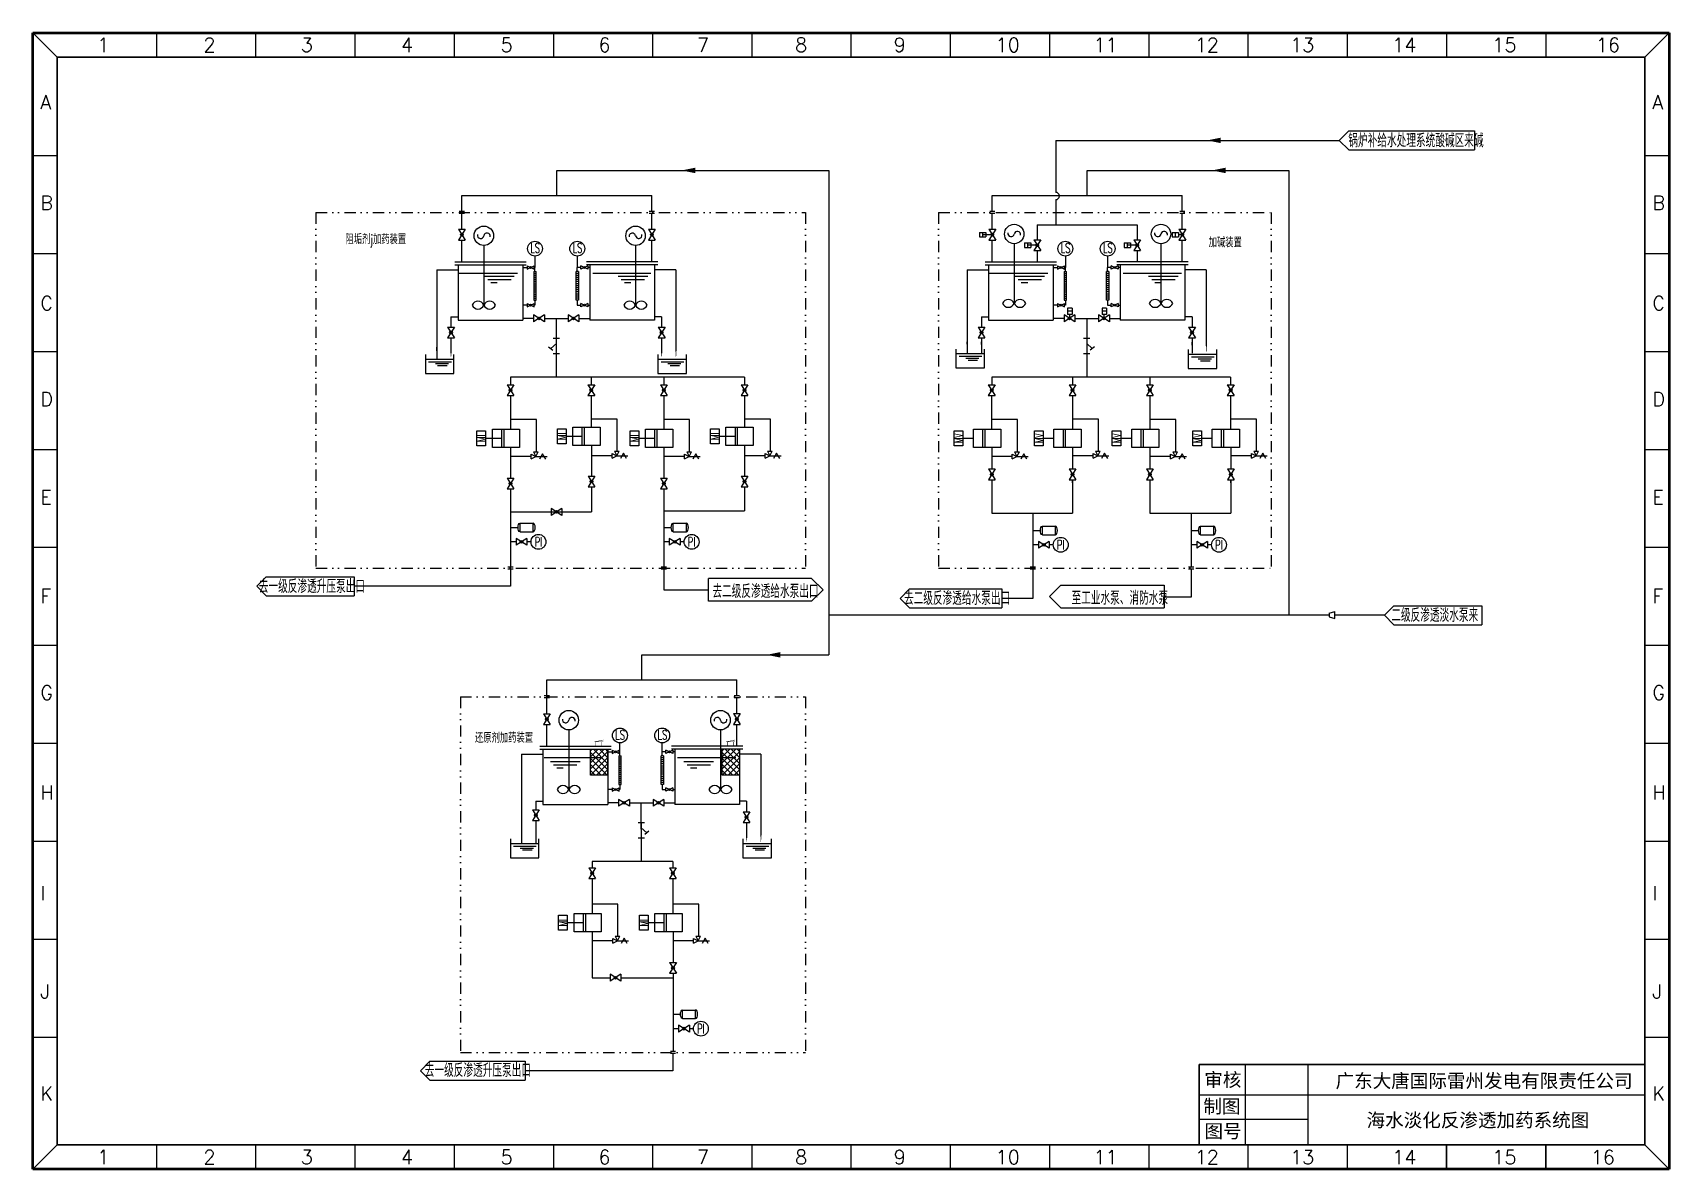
# Model space of a CAD drawing. Header units: millimetres. Extents: x 3316 to 4044, y 16768 to 17273.
import ezdxf
from ezdxf.enums import TextEntityAlignment as Align

# ---------------------------------------------------------------- set-up
doc = ezdxf.new("R2010")
doc.units = ezdxf.units.MM
doc.linetypes.add('DASHED', pattern=[6, 5, -1])
doc.linetypes.add('DIVIDE', pattern=[1.25, 0.5, -0.25, 0, -0.25, 0, -0.25])
for name, color, linetype in [('1', 1, 'Continuous'), ('10', 3, 'Continuous'), ('3', 1, 'Continuous'), ('B', 6, 'Continuous'), ('cloud', 7, 'Continuous'), ('MJ', 3, 'Continuous'), ('TEXT', 5, 'Continuous'), ('TITLE-TEXT', 1, 'Continuous'), ('手动蝶阀', 7, 'Continuous'), ('明细栏', 7, 'Continuous'), ('气动蝶阀', 7, 'Continuous'), ('生产水', 1, 'Continuous')]:
    doc.layers.add(name, color=color, linetype=linetype)
doc.styles.add('HZ', font='geditxt.shx', dxfattribs={"width": 0.7, "bigfont": 'hztxt1.shx'})
doc.styles.add('样式 1', font='fangsong_GB2312.ttf', dxfattribs={"height": 2})
doc.styles.add('样式 2', font='txt.shx', dxfattribs={"height": 2})

msp = doc.modelspace()

# ---------------------------------------------------------------- texts
at = {"color": 7, "linetype": 'ByBlock', "lineweight": -3, "style": '样式 2'}
for s, height, p in [('1', 6.25, (3344.93, 17264.31)), ('2', 6.25, (3392.17, 17264.31)), ('3', 6.25, (3435.44, 17264.31)), ('4', 6.25, (3479.92, 17264.31)), ('5', 6.25, (3524.23, 17264.31)), ('6', 6.25, (3567.68, 17264.31)), ('7', 6.25, (3611.48, 17264.31)), ('8', 6.25, (3655.1, 17264.31)), ('9', 6.25, (3698.89, 17264.31)), ('10', 6.248, (3744.23, 17264.31)), ('11', 6.248, (3787.68, 17264.31)), ('12', 6.248, (3832.68, 17264.31)), ('13', 6.248, (3875.09, 17264.31)), ('14', 6.248, (3920.44, 17264.31)), ('15', 6.248, (3964.92, 17264.31)), ('16', 6.248, (4010.96, 17264.31)), ('A', 6.25, (3319.7, 17238.91)), ('A', 6.25, (4036.05, 17238.91)), ('B', 6.25, (3319.7, 17194.16)), ('B', 6.25, (4036.05, 17194.16)), ('C', 6.25, (3319.7, 17149.61)), ('C', 6.25, (4036.05, 17149.61)), ('D', 6.25, (3319.7, 17106.87)), ('D', 6.25, (4036.05, 17106.87)), ('E', 6.25, (3319.7, 17063.33)), ('E', 6.25, (4036.05, 17063.33)), ('F', 6.25, (3319.7, 17019.39)), ('F', 6.25, (4036.05, 17019.39)), ('G', 6.25, (3319.7, 16976.45)), ('G', 6.25, (4036.05, 16976.45)), ('H', 6.25, (3319.7, 16932.1)), ('H', 6.25, (4036.05, 16932.1)), ('I', 6.25, (3319.7, 16887.35)), ('I', 6.25, (4036.05, 16887.35)), ('J', 6.25, (3319.7, 16843.61)), ('J', 6.25, (4036.05, 16843.61)), ('K', 6.25, (3319.7, 16798.25)), ('K', 6.25, (4036.05, 16798.25)), ('1', 6.25, (3344.93, 16770.05)), ('2', 6.25, (3392.17, 16770.05)), ('3', 6.25, (3435.44, 16770.05)), ('4', 6.25, (3479.92, 16770.05)), ('5', 6.25, (3524.23, 16770.05)), ('6', 6.25, (3567.68, 16770.05)), ('7', 6.25, (3611.48, 16770.05)), ('8', 6.25, (3655.1, 16770.05)), ('9', 6.25, (3698.89, 16770.05)), ('10', 6.248, (3744.23, 16770.05)), ('11', 6.248, (3787.68, 16770.05)), ('12', 6.248, (3832.68, 16770.05)), ('13', 6.248, (3875.09, 16770.05)), ('14', 6.248, (3920.44, 16770.05)), ('15', 6.248, (3964.92, 16770.05)), ('16', 6.248, (4008.69, 16770.05))]:
    msp.add_text(s, height=height, dxfattribs=at).set_placement(p)
at = {"color": 0, "linetype": 'Continuous', "style": 'HZ', "width": 0.65}
for p in [(3539.59, 17177.2), (3558.39, 17177.2), (3775.29, 17177.2), (3794.08, 17177.2), (3577.34, 16960.83), (3596.14, 16960.83)]:
    msp.add_text('LS', height=4.2, dxfattribs=at).set_placement(p, align=Align.MIDDLE_CENTER)
at = {"color": 7, "style": 'HZ', "width": 0.65}
for p in [(3541.04, 17046.6), (3609.1, 17046.6), (3773.13, 17045.28), (3843.44, 17045.28)]:
    msp.add_text('PI', height=4.2, dxfattribs=at).set_placement(p, align=Align.MIDDLE_CENTER)
at = {"color": 0, "style": 'HZ', "width": 0.65}
msp.add_text('PI', height=4.2, dxfattribs=at).set_placement((3613.22, 16830.22), align=Align.MIDDLE_CENTER)
at = {"color": 0, "char_height": 6.048, "width": 199.0653, "attachment_point": 5, "style": '样式 1'}
for s, insert in [('{\\fFangSong_GB2312|b0|i0|c134|p49;审核}', (3845.16, 16807.19)), ('广东大唐国际雷州发电有限责任公司', (3961.25, 16806.66)), ('{\\fFangSong_GB2312|b0|i0|c134|p49;制图}', (3844.75, 16795.39)), ('海水淡化反渗透加药系统图', (3958.54, 16789.21)), ('{\\fFangSong_GB2312|b0|i0|c134|p49;图号}', (3845.26, 16784.35))]:
    msp.add_mtext(s, dxfattribs=dict(at, insert=insert))
at = {"layer": '1', "color": 7, "style": 'HZ', "width": 0.65}
for s, p in [('锅炉补给水处理系统酸碱区来碱', (3900.95, 17221.96)), ('至工业水泵、消防水泵', (3777.94, 17018.65))]:
    msp.add_text(s, height=6, dxfattribs=at).set_placement(p)
for s, p in [('MI', (3515.64, 17092.6)), ('MI', (3551.38, 17093.49)), ('MI', (3583.7, 17092.6)), ('MI', (3619.43, 17093.49)), ('MV', (3727.65, 17092.6)), ('MV', (3763.39, 17092.6)), ('MV', (3797.96, 17092.6)), ('MV', (3833.69, 17092.6)), ('MI', (3551.9, 16877.31)), ('MI', (3587.82, 16877.31))]:
    msp.add_text(s, height=3.6, rotation=90, dxfattribs=at).set_placement(p, align=Align.MIDDLE_CENTER)
at = {"layer": '手动蝶阀', "color": 7, "style": 'HZ', "width": 0.65}
for s, p in [('阻垢剂j加药装置', (3455.28, 17178.92)), ('加碱装置', (3838.87, 17177.51)), ('还原剂加药装置', (3512.84, 16957.33))]:
    msp.add_text(s, height=4.2, dxfattribs=at).set_placement(p)
at = {"layer": '明细栏', "color": 7, "style": 'HZ', "width": 0.65}
for s, p in [('去一级反渗透升压泵出口', (3416.78, 17023.84)), ('去二级反渗透给水泵出口', (3618.34, 17021.64)), ('去二级反渗透给水泵出口', (3703.48, 17018.54)), ('二级反渗透淡水泵来', (3920.02, 17011.02)), ('去一级反渗透升压泵出口', (3490.54, 16808.74))]:
    msp.add_text(s, height=6, dxfattribs=at).set_placement(p)

# ---------------------------------------------------------------- blocks, each defined once
blk = doc.blocks.new('JT')
at = {"layer": 'TITLE-TEXT', "color": 7}
blk.add_lwpolyline([(-0.01, 0.1, 0.5, 0, 0), (-0.01, -3.83, 0, 0, 0)], format="xyseb", dxfattribs=at)
blk = doc.blocks.new('*X20')
at = {"color": 0}
for p, q in [((1002.42, 380.17), (1012.57, 390.32)), ((1002.42, 383.7), (1009.03, 390.32)), ((1002.42, 387.24), (1005.5, 390.32)), ((1012.67, 376.8), (1002.42, 387.04)), ((1002.42, 376.63), (1012.67, 386.88)), ((1012.67, 380.33), (1002.68, 390.32)), ((1012.67, 383.87), (1006.22, 390.32)), ((1012.67, 387.41), (1009.75, 390.32)), ((1010.77, 375.16), (1002.42, 383.51)), ((1007.23, 375.16), (1002.42, 379.97)), ((1003.7, 375.16), (1002.42, 376.44)), ((1004.49, 375.16), (1012.67, 383.34)), ((1008.02, 375.16), (1012.67, 379.8)), ((1011.56, 375.16), (1012.67, 376.27))]:
    blk.add_line(p, q, dxfattribs=at)
blk = doc.blocks.new('A$C4607793D')
at = {"layer": '1', "color": 3}
blk.add_lwpolyline([(1, 5, 0, 2, 0), (1, 0, 2, 2, 0)], format="xyseb", dxfattribs=at)

# ---------------------------------------------------------------- hatches: boundary and pattern name
h = msp.add_hatch(color=0)
edge = h.paths.add_edge_path()
edge.add_arc((3507.04, 17183.12), 0.6, 0, 360)
h = msp.add_hatch(color=0)
edge = h.paths.add_edge_path()
edge.add_arc((3591.47, 17183.12), 0.6, 0, 360)
h = msp.add_hatch(color=0)
edge = h.paths.add_edge_path()
edge.add_arc((3742.73, 17183.12), 0.6, 0, 360)
h = msp.add_hatch(color=0)
edge = h.paths.add_edge_path()
edge.add_arc((3762.72, 17178.47), 0.6, 0, 360)
h = msp.add_hatch(color=0)
edge = h.paths.add_edge_path()
edge.add_arc((3807.07, 17178.47), 0.6, 0, 360)
h = msp.add_hatch(color=0)
edge = h.paths.add_edge_path()
edge.add_arc((3827.16, 17183.12), 0.6, 0, 360)
h = msp.add_hatch(color=0)
edge = h.paths.add_edge_path()
edge.add_arc((3541.3, 17145.92), 0.6, 0, 360)
h = msp.add_hatch(color=0)
edge = h.paths.add_edge_path()
edge.add_arc((3556.66, 17145.92), 0.6, 0, 360)
h = msp.add_hatch(color=0)
edge = h.paths.add_edge_path()
edge.add_arc((3776.99, 17145.92), 0.6, 0, 360)
h = msp.add_hatch(color=0)
edge = h.paths.add_edge_path()
edge.add_arc((3792.35, 17145.92), 0.6, 0, 360)
h = msp.add_hatch(color=0)
edge = h.paths.add_edge_path()
edge.add_arc((3502.18, 17139.6), 0.6, 0, 360)
h = msp.add_hatch(color=0)
edge = h.paths.add_edge_path()
edge.add_arc((3595.78, 17139.6), 0.6, 0, 360)
h = msp.add_hatch(color=0)
edge = h.paths.add_edge_path()
edge.add_arc((3737.87, 17139.6), 0.6, 0, 360)
h = msp.add_hatch(color=0)
edge = h.paths.add_edge_path()
edge.add_arc((3831.47, 17139.6), 0.6, 0, 360)
h = msp.add_hatch(color=0)
edge = h.paths.add_edge_path()
edge.add_arc((3528.65, 17114), 0.6, 0, 360)
h = msp.add_hatch(color=0)
edge = h.paths.add_edge_path()
edge.add_arc((3564.53, 17114), 0.6, 0, 360)
h = msp.add_hatch(color=0)
edge = h.paths.add_edge_path()
edge.add_arc((3596.71, 17114), 0.6, 0, 360)
h = msp.add_hatch(color=0)
edge = h.paths.add_edge_path()
edge.add_arc((3632.59, 17114), 0.6, 0, 360)
h = msp.add_hatch(color=0)
edge = h.paths.add_edge_path()
edge.add_arc((3742.45, 17114), 0.6, 0, 360)
h = msp.add_hatch(color=0)
edge = h.paths.add_edge_path()
edge.add_arc((3778.33, 17114), 0.6, 0, 360)
h = msp.add_hatch(color=0)
edge = h.paths.add_edge_path()
edge.add_arc((3812.76, 17114), 0.6, 0, 360)
h = msp.add_hatch(color=0)
edge = h.paths.add_edge_path()
edge.add_arc((3848.64, 17114), 0.6, 0, 360)
h = msp.add_hatch(color=0)
edge = h.paths.add_edge_path()
edge.add_arc((3742.47, 17076.58), 0.6, 0, 360)
h = msp.add_hatch(color=0)
edge = h.paths.add_edge_path()
edge.add_arc((3778.39, 17076.58), 0.6, 0, 360)
h = msp.add_hatch(color=0)
edge = h.paths.add_edge_path()
edge.add_arc((3812.78, 17076.58), 0.6, 0, 360)
h = msp.add_hatch(color=0)
edge = h.paths.add_edge_path()
edge.add_arc((3848.7, 17076.58), 0.6, 0, 360)
h = msp.add_hatch(color=0)
edge = h.paths.add_edge_path()
edge.add_arc((3528.66, 17072.51), 0.6, 0, 360)
h = msp.add_hatch(color=0)
edge = h.paths.add_edge_path()
edge.add_arc((3564.59, 17073.41), 0.6, 0, 360)
h = msp.add_hatch(color=0)
edge = h.paths.add_edge_path()
edge.add_arc((3596.72, 17072.51), 0.6, 0, 360)
h = msp.add_hatch(color=0)
edge = h.paths.add_edge_path()
edge.add_arc((3632.65, 17073.41), 0.6, 0, 360)
h = msp.add_hatch(color=0)
edge = h.paths.add_edge_path()
edge.add_arc((3549.03, 17059.87), 0.6, 0, 360)
h = msp.add_hatch(color=0)
edge = h.paths.add_edge_path()
edge.add_arc((3533.54, 17046.6), 0.6, 0, 360)
h = msp.add_hatch(color=0)
edge = h.paths.add_edge_path()
edge.add_arc((3601.6, 17046.6), 0.6, 0, 360)
h = msp.add_hatch(color=0)
edge = h.paths.add_edge_path()
edge.add_arc((3765.63, 17045.28), 0.6, 0, 360)
h = msp.add_hatch(color=0)
edge = h.paths.add_edge_path()
edge.add_arc((3835.94, 17045.28), 0.6, 0, 360)
h = msp.add_hatch(color=0)
edge = h.paths.add_edge_path()
edge.add_arc((3544.79, 16967.77), 0.6, 0, 360)
h = msp.add_hatch(color=0)
edge = h.paths.add_edge_path()
edge.add_arc((3629.22, 16967.83), 0.6, 0, 360)
h = msp.add_hatch(color=0)
edge = h.paths.add_edge_path()
edge.add_arc((3579.05, 16930.63), 0.6, 0, 360)
h = msp.add_hatch(color=0)
edge = h.paths.add_edge_path()
edge.add_arc((3594.41, 16930.63), 0.6, 0, 360)
h = msp.add_hatch(color=0)
edge = h.paths.add_edge_path()
edge.add_arc((3539.93, 16925.1), 0.6, 0, 360)
h = msp.add_hatch(color=0)
edge = h.paths.add_edge_path()
edge.add_arc((3633.53, 16924.26), 0.6, 0, 360)
h = msp.add_hatch(color=0)
edge = h.paths.add_edge_path()
edge.add_arc((3564.89, 16899.32), 0.6, 0, 360)
h = msp.add_hatch(color=0)
edge = h.paths.add_edge_path()
edge.add_arc((3600.81, 16899.32), 0.6, 0, 360)
h = msp.add_hatch(color=0)
edge = h.paths.add_edge_path()
edge.add_arc((3600.84, 16857.22), 0.6, 0, 360)
h = msp.add_hatch(color=0)
edge = h.paths.add_edge_path()
edge.add_arc((3575.32, 16852.88), 0.6, 0, 360)
h = msp.add_hatch(color=0)
edge = h.paths.add_edge_path()
edge.add_arc((3605.72, 16830.22), 0.6, 0, 360)

# ---------------------------------------------------------------- linework, layer by layer
at = {"color": 7, "linetype": 'ByBlock', "lineweight": 50}
for p, q in [((3316.31, 17272.88), (4043.55, 17272.88)), ((3316.31, 16767.73), (3316.31, 17272.88)), ((4043.55, 17272.88), (4043.55, 16767.73)), ((4043.55, 16767.73), (3316.31, 16767.73))]:
    msp.add_line(p, q, dxfattribs=at)
at = {"color": 7, "linetype": 'ByBlock', "lineweight": -3}
for p, q in [((3327.2, 17261.99), (3316.31, 17272.88)), ((3371.29, 17272.88), (3371.29, 17261.99)), ((3415.38, 17272.88), (3415.38, 17261.99)), ((3459.47, 17272.88), (3459.47, 17261.99)), ((3503.57, 17272.88), (3503.57, 17261.99)), ((3547.66, 17272.88), (3547.66, 17261.99)), ((3591.75, 17272.88), (3591.75, 17261.99)), ((3635.84, 17272.88), (3635.84, 17261.99)), ((3679.93, 17272.88), (3679.93, 17261.99)), ((3724.02, 17272.88), (3724.02, 17261.99)), ((3768.11, 17272.88), (3768.11, 17261.99)), ((3812.21, 17272.88), (3812.21, 17261.99)), ((3856.3, 17272.88), (3856.3, 17261.99)), ((3900.46, 17272.88), (3900.46, 17261.99)), ((3944.55, 17272.88), (3944.55, 17261.99)), ((3988.64, 17272.88), (3988.64, 17261.99)), ((4032.66, 17261.99), (4043.55, 17272.88)), ((3327.2, 17218.2), (3316.31, 17218.2)), ((4043.55, 17218.2), (4032.66, 17218.2)), ((4043.55, 17218.2), (4032.66, 17218.2)), ((3327.2, 17174.65), (3316.31, 17174.65)), ((4043.55, 17174.65), (4032.66, 17174.65)), ((3327.2, 17131.11), (3316.31, 17131.11)), ((4043.55, 17131.11), (4032.66, 17131.11)), ((3327.2, 17087.56), (3316.31, 17087.56)), ((4043.55, 17087.56), (4032.66, 17087.56)), ((3327.2, 17044.01), (3316.31, 17044.01)), ((4043.55, 17044.01), (4032.66, 17044.01)), ((3327.2, 17000.47), (3316.31, 17000.47)), ((4043.55, 17000.47), (4032.66, 17000.47)), ((3327.2, 16956.92), (3316.31, 16956.92)), ((4043.55, 16956.92), (4032.66, 16956.92)), ((3327.2, 16913.37), (3316.31, 16913.37)), ((4043.55, 16913.37), (4032.66, 16913.37)), ((3327.2, 16869.82), (3316.31, 16869.82)), ((4043.55, 16869.82), (4032.66, 16869.82)), ((3327.2, 16826.28), (3316.31, 16826.28)), ((4043.55, 16826.28), (4032.66, 16826.28)), ((3327.2, 16778.62), (3316.31, 16767.73)), ((3371.29, 16778.62), (3371.29, 16767.73)), ((3371.29, 16778.62), (3371.29, 16767.73)), ((3415.38, 16778.62), (3415.38, 16767.73)), ((3459.47, 16778.62), (3459.47, 16767.73)), ((3503.57, 16778.62), (3503.57, 16767.73)), ((3547.66, 16778.62), (3547.66, 16767.73)), ((3591.75, 16778.62), (3591.75, 16767.73)), ((3635.84, 16778.62), (3635.84, 16767.73)), ((3679.93, 16778.62), (3679.93, 16767.73)), ((3724.02, 16778.62), (3724.02, 16767.73)), ((3768.11, 16778.62), (3768.11, 16767.73)), ((3812.21, 16778.62), (3812.21, 16767.73)), ((3856.3, 16778.62), (3856.3, 16767.73)), ((3856.3, 16778.62), (3856.3, 16767.73)), ((3900.39, 16778.62), (3900.39, 16767.73)), ((3900.46, 16778.62), (3900.46, 16767.73)), ((3944.48, 16778.62), (3944.48, 16767.73)), ((3944.55, 16778.62), (3944.55, 16767.73)), ((3988.57, 16778.62), (3988.57, 16767.73)), ((3988.64, 16778.62), (3988.64, 16767.73)), ((4032.66, 16778.62), (4043.55, 16767.73))]:
    msp.add_line(p, q, dxfattribs=at)
at = {"color": 7, "linetype": 'ByBlock', "lineweight": 30}
for p, q in [((3327.2, 17261.99), (4032.66, 17261.99)), ((3327.2, 16778.62), (3327.2, 17261.99)), ((4032.66, 17261.99), (4032.66, 16778.62)), ((4032.66, 16814.27), (3834.69, 16814.27)), ((4032.66, 16778.62), (3327.2, 16778.62))]:
    msp.add_line(p, q, dxfattribs=at)
at = {"color": 0}
for p, q in [((3896.93, 17225.03), (3901.13, 17229.23)), ((3956.94, 17229.23), (3956.94, 17220.83)), ((3896.93, 17225.03), (3901.13, 17220.83)), ((3505.54, 17185.52), (3508.54, 17180.72)), ((3505.54, 17185.52), (3508.54, 17185.52)), ((3589.97, 17185.52), (3592.97, 17180.72)), ((3589.97, 17185.52), (3592.97, 17185.52)), ((3741.23, 17185.52), (3744.23, 17180.72)), ((3741.23, 17185.52), (3744.23, 17185.52)), ((3825.66, 17185.52), (3828.66, 17180.72)), ((3825.66, 17185.52), (3828.66, 17185.52)), ((3505.54, 17180.72), (3508.54, 17180.72)), ((3589.97, 17180.72), (3592.97, 17180.72)), ((3741.23, 17180.72), (3744.23, 17180.72)), ((3761.22, 17180.87), (3764.22, 17176.07)), ((3761.22, 17180.87), (3764.22, 17180.87)), ((3805.57, 17180.87), (3808.57, 17176.07)), ((3805.57, 17180.87), (3808.57, 17180.87)), ((3825.66, 17180.72), (3828.66, 17180.72)), ((3539.5, 17173.61), (3539.5, 17168.53)), ((3558.29, 17173.61), (3558.29, 17168.53)), ((3761.22, 17176.07), (3764.22, 17176.07)), ((3775.19, 17173.61), (3775.19, 17168.53)), ((3793.98, 17173.61), (3793.98, 17168.53)), ((3805.57, 17176.07), (3808.57, 17176.07)), ((3500.68, 17142), (3503.68, 17137.2)), ((3500.68, 17142), (3503.68, 17142)), ((3543.7, 17147.42), (3538.9, 17144.42)), ((3538.9, 17147.42), (3538.9, 17144.42)), ((3543.7, 17147.42), (3543.7, 17144.42)), ((3559.06, 17147.42), (3554.26, 17144.42)), ((3554.26, 17147.42), (3554.26, 17144.42)), ((3559.06, 17147.42), (3559.06, 17144.42)), ((3594.28, 17142), (3597.28, 17137.2)), ((3594.28, 17142), (3597.28, 17142)), ((3736.37, 17142), (3739.37, 17137.2)), ((3736.37, 17142), (3739.37, 17142)), ((3779.39, 17147.42), (3774.59, 17144.42)), ((3774.59, 17147.42), (3774.59, 17144.42)), ((3779.39, 17147.42), (3779.39, 17144.42)), ((3794.75, 17147.42), (3789.95, 17144.42)), ((3789.95, 17147.42), (3789.95, 17144.42)), ((3794.75, 17147.42), (3794.75, 17144.42)), ((3829.97, 17142), (3832.97, 17137.2)), ((3829.97, 17142), (3832.97, 17142)), ((3500.68, 17137.2), (3503.68, 17137.2)), ((3594.28, 17137.2), (3597.28, 17137.2)), ((3736.37, 17137.2), (3739.37, 17137.2)), ((3829.97, 17137.2), (3832.97, 17137.2)), ((3527.15, 17116.4), (3530.15, 17111.6)), ((3527.15, 17116.4), (3530.15, 17116.4)), ((3563.03, 17116.4), (3566.03, 17111.6)), ((3563.03, 17116.4), (3566.03, 17116.4)), ((3595.21, 17116.4), (3598.21, 17111.6)), ((3595.21, 17116.4), (3598.21, 17116.4)), ((3631.09, 17116.4), (3634.09, 17111.6)), ((3631.09, 17116.4), (3634.09, 17116.4)), ((3740.95, 17116.4), (3743.95, 17111.6)), ((3740.95, 17116.4), (3743.95, 17116.4)), ((3776.83, 17116.4), (3779.83, 17111.6)), ((3776.83, 17116.4), (3779.83, 17116.4)), ((3811.26, 17116.4), (3814.26, 17111.6)), ((3811.26, 17116.4), (3814.26, 17116.4)), ((3847.14, 17116.4), (3850.14, 17111.6)), ((3847.14, 17116.4), (3850.14, 17116.4)), ((3527.15, 17111.6), (3530.15, 17111.6)), ((3563.03, 17111.6), (3566.03, 17111.6)), ((3595.21, 17111.6), (3598.21, 17111.6)), ((3631.09, 17111.6), (3634.09, 17111.6)), ((3740.95, 17111.6), (3743.95, 17111.6)), ((3776.83, 17111.6), (3779.83, 17111.6)), ((3811.26, 17111.6), (3814.26, 17111.6)), ((3847.14, 17111.6), (3850.14, 17111.6)), ((3563.09, 17075.81), (3566.09, 17071.01)), ((3563.09, 17075.81), (3566.09, 17075.81)), ((3631.15, 17075.81), (3634.15, 17071.01)), ((3631.15, 17075.81), (3634.15, 17075.81)), ((3740.97, 17078.98), (3743.97, 17074.18)), ((3740.97, 17078.98), (3743.97, 17078.98)), ((3776.89, 17078.98), (3779.89, 17074.18)), ((3776.89, 17078.98), (3779.89, 17078.98)), ((3811.28, 17078.98), (3814.28, 17074.18)), ((3811.28, 17078.98), (3814.28, 17078.98)), ((3847.2, 17078.98), (3850.2, 17074.18)), ((3847.2, 17078.98), (3850.2, 17078.98)), ((3527.16, 17074.91), (3530.16, 17070.11)), ((3527.16, 17074.91), (3530.16, 17074.91)), ((3527.16, 17070.11), (3530.16, 17070.11)), ((3563.09, 17071.01), (3566.09, 17071.01)), ((3595.22, 17074.91), (3598.22, 17070.11)), ((3595.22, 17074.91), (3598.22, 17074.91)), ((3595.22, 17070.11), (3598.22, 17070.11)), ((3631.15, 17071.01), (3634.15, 17071.01)), ((3740.97, 17074.18), (3743.97, 17074.18)), ((3776.89, 17074.18), (3779.89, 17074.18)), ((3811.28, 17074.18), (3814.28, 17074.18)), ((3847.2, 17074.18), (3850.2, 17074.18)), ((3551.43, 17061.37), (3546.63, 17058.37)), ((3546.63, 17061.37), (3546.63, 17058.37)), ((3551.43, 17061.37), (3551.43, 17058.37)), ((3532.86, 17051.11), (3532.86, 17054.9)), ((3532.86, 17054.9), (3538.72, 17054.9)), ((3538.72, 17051.11), (3538.72, 17054.9)), ((3600.92, 17051.11), (3600.92, 17054.9)), ((3600.92, 17054.9), (3606.78, 17054.9)), ((3606.78, 17051.11), (3606.78, 17054.9)), ((3528.65, 17053), (3531.99, 17053)), ((3531.14, 17046.6), (3528.65, 17046.6)), ((3535.94, 17048.1), (3531.14, 17045.1)), ((3531.14, 17048.1), (3531.14, 17045.1)), ((3532.86, 17051.11), (3538.72, 17051.11)), ((3535.94, 17048.1), (3535.94, 17045.1)), ((3537.74, 17046.6), (3535.94, 17046.6)), ((3596.71, 17053), (3600.05, 17053)), ((3599.2, 17046.6), (3596.71, 17046.6)), ((3604, 17048.1), (3599.2, 17045.1)), ((3599.2, 17048.1), (3599.2, 17045.1)), ((3600.92, 17051.11), (3606.78, 17051.11)), ((3604, 17048.1), (3604, 17045.1)), ((3605.8, 17046.6), (3604, 17046.6)), ((3760.75, 17051.68), (3764.08, 17051.68)), ((3768.03, 17046.78), (3763.23, 17043.78)), ((3763.23, 17046.78), (3763.23, 17043.78)), ((3764.96, 17049.78), (3764.96, 17053.58)), ((3764.96, 17053.58), (3770.81, 17053.58)), ((3764.96, 17049.78), (3770.81, 17049.78)), ((3768.03, 17046.78), (3768.03, 17043.78)), ((3770.81, 17049.78), (3770.81, 17053.58)), ((3831.05, 17051.68), (3834.39, 17051.68)), ((3838.34, 17046.78), (3833.54, 17043.78)), ((3833.54, 17046.78), (3833.54, 17043.78)), ((3835.26, 17049.78), (3835.26, 17053.58)), ((3835.26, 17053.58), (3841.12, 17053.58)), ((3835.26, 17049.78), (3841.12, 17049.78)), ((3838.34, 17046.78), (3838.34, 17043.78)), ((3841.12, 17049.78), (3841.12, 17053.58)), ((3763.23, 17045.28), (3760.75, 17045.28)), ((3769.83, 17045.28), (3768.03, 17045.28)), ((3833.54, 17045.28), (3831.05, 17045.28)), ((3840.14, 17045.28), (3838.34, 17045.28)), ((3415.86, 17026.83), (3420.06, 17031.03)), ((3415.86, 17026.83), (3420.06, 17022.63)), ((3459.13, 17031.03), (3459.13, 17022.63)), ((3616.57, 17020.29), (3616.57, 17030.37)), ((3667.49, 17025.33), (3662.45, 17030.37)), ((3667.49, 17025.33), (3662.45, 17020.29)), ((3701.74, 17021.45), (3705.94, 17025.65)), ((3746.94, 17025.65), (3746.94, 17017.25)), ((3768.12, 17022.29), (3773.16, 17027.33)), ((3819.05, 17027.33), (3819.05, 17017.25)), ((3701.74, 17021.45), (3705.94, 17017.25)), ((3768.12, 17022.29), (3773.16, 17017.25)), ((3917.01, 17013.96), (3921.21, 17018.16)), ((3960.27, 17018.16), (3960.27, 17009.76)), ((3917.01, 17013.96), (3921.21, 17009.76)), ((3543.29, 16970.17), (3546.29, 16965.37)), ((3543.29, 16970.17), (3546.29, 16970.17)), ((3627.72, 16970.23), (3630.72, 16965.43)), ((3627.72, 16970.23), (3630.72, 16970.23)), ((3543.29, 16965.37), (3546.29, 16965.37)), ((3627.72, 16965.43), (3630.72, 16965.43)), ((3577.25, 16953.25), (3577.25, 16957.23)), ((3596.04, 16953.25), (3596.04, 16957.23)), ((3581.45, 16932.13), (3576.65, 16929.13)), ((3576.65, 16932.13), (3576.65, 16929.13)), ((3581.45, 16932.13), (3581.45, 16929.13)), ((3596.81, 16932.13), (3592.01, 16929.13)), ((3592.01, 16932.13), (3592.01, 16929.13)), ((3596.81, 16932.13), (3596.81, 16929.13)), ((3538.43, 16927.5), (3541.43, 16922.7)), ((3538.43, 16927.5), (3541.43, 16927.5)), ((3632.03, 16926.66), (3635.03, 16921.86)), ((3632.03, 16926.66), (3635.03, 16926.66)), ((3538.43, 16922.7), (3541.43, 16922.7)), ((3632.03, 16921.86), (3635.03, 16921.86)), ((3563.39, 16901.72), (3566.39, 16896.92)), ((3563.39, 16901.72), (3566.39, 16901.72)), ((3599.31, 16901.72), (3602.31, 16896.92)), ((3599.31, 16901.72), (3602.31, 16901.72)), ((3563.39, 16896.92), (3566.39, 16896.92)), ((3599.31, 16896.92), (3602.31, 16896.92)), ((3600.84, 16873.28), (3600.84, 16859.62)), ((3599.34, 16859.62), (3602.34, 16854.82)), ((3599.34, 16859.62), (3602.34, 16859.62)), ((3577.72, 16854.38), (3572.92, 16851.38)), ((3572.92, 16854.38), (3572.92, 16851.38)), ((3577.72, 16854.38), (3577.72, 16851.38)), ((3599.34, 16854.82), (3602.34, 16854.82)), ((3600.83, 16836.63), (3604.17, 16836.63)), ((3605.04, 16834.73), (3605.04, 16838.52)), ((3605.04, 16838.52), (3610.9, 16838.52)), ((3610.9, 16834.73), (3610.9, 16838.52)), ((3603.32, 16830.22), (3600.83, 16830.22)), ((3608.12, 16831.72), (3603.32, 16828.72)), ((3603.32, 16831.72), (3603.32, 16828.72)), ((3605.04, 16834.73), (3610.9, 16834.73)), ((3608.12, 16831.72), (3608.12, 16828.72)), ((3609.92, 16830.22), (3608.12, 16830.22)), ((3488.61, 16811.54), (3492.81, 16815.74)), ((3488.61, 16811.54), (3492.81, 16807.34)), ((3863.06, 16800.78), (4032.33, 16800.78))]:
    msp.add_line(p, q, dxfattribs=at)
at = {"color": 3, "linetype": 'DIVIDE', "ltscale": 10}
for p, q in [((3442.12, 17193.01), (3442.12, 17034.91)), ((3442.12, 17193.01), (3659.74, 17193.01)), ((3659.74, 17193.01), (3659.74, 17034.91)), ((3718.86, 17193.01), (3718.86, 17034.91)), ((3718.86, 17193.01), (3866.59, 17193.01)), ((3866.59, 17193.01), (3866.59, 17034.91)), ((3442.12, 17034.91), (3659.74, 17034.91)), ((3718.86, 17034.91), (3866.59, 17034.91)), ((3506.34, 16977.72), (3506.34, 16819.62)), ((3506.34, 16977.72), (3659.74, 16977.72)), ((3659.74, 16977.72), (3659.74, 16819.62)), ((3506.34, 16819.62), (3659.74, 16819.62))]:
    msp.add_line(p, q, dxfattribs=at)
at = {"color": 7, "linetype": 'Continuous'}
for p, q in [((3516.77, 17178.32), (3516.77, 17151.8)), ((3584.2, 17178.32), (3584.2, 17151.8)), ((3752.46, 17179.1), (3752.46, 17152.58)), ((3817.68, 17179.1), (3817.68, 17152.58)), ((3503.86, 17171.12), (3535.54, 17171.12)), ((3594.1, 17171.12), (3562.42, 17171.12)), ((3739.55, 17171.12), (3771.23, 17171.12)), ((3829.79, 17171.12), (3798.11, 17171.12)), ((3495.82, 17167.52), (3495.82, 17127.82)), ((3495.82, 17167.52), (3505.42, 17167.52)), ((3503.86, 17169.68), (3535.54, 17169.68)), ((3505.3, 17169.68), (3505.3, 17145.14)), ((3534.1, 17169.68), (3534.1, 17145.14)), ((3594.1, 17169.68), (3562.42, 17169.68)), ((3563.86, 17169.68), (3563.86, 17145.14)), ((3602.14, 17167.52), (3592.54, 17167.52)), ((3592.66, 17169.68), (3592.66, 17145.14)), ((3602.14, 17167.52), (3602.14, 17131.47)), ((3731.51, 17167.52), (3731.51, 17130.25)), ((3731.51, 17167.52), (3741.11, 17167.52)), ((3739.55, 17169.68), (3771.23, 17169.68)), ((3740.99, 17169.68), (3740.99, 17145.14)), ((3769.79, 17169.68), (3769.79, 17145.14)), ((3829.79, 17169.68), (3798.11, 17169.68)), ((3799.55, 17169.68), (3799.55, 17145.14)), ((3837.83, 17167.52), (3828.23, 17167.52)), ((3828.35, 17169.68), (3828.35, 17145.14)), ((3837.83, 17167.52), (3837.83, 17133.65)), ((3502.18, 17146.64), (3502.18, 17142)), ((3595.78, 17146.64), (3595.78, 17142)), ((3737.87, 17146.64), (3737.87, 17142)), ((3831.47, 17146.64), (3831.47, 17142)), ((3502.18, 17137.2), (3502.18, 17130.43)), ((3595.78, 17137.2), (3595.78, 17130.43)), ((3737.87, 17137.2), (3737.87, 17130.43)), ((3831.47, 17137.2), (3831.47, 17130.43)), ((3490.8, 17129.85), (3490.8, 17121.45)), ((3503.5, 17121.45), (3503.5, 17129.85)), ((3594.13, 17129.85), (3594.13, 17121.45)), ((3606.83, 17121.45), (3606.83, 17129.85)), ((3726.49, 17132.28), (3726.49, 17123.88)), ((3739.19, 17123.88), (3739.19, 17132.28)), ((3829.82, 17132.04), (3829.82, 17123.64)), ((3842.52, 17123.64), (3842.52, 17132.04)), ((3490.8, 17121.45), (3503.5, 17121.45)), ((3594.13, 17121.45), (3606.83, 17121.45)), ((3726.49, 17123.88), (3739.19, 17123.88)), ((3829.82, 17123.64), (3842.52, 17123.64)), ((3556.32, 17097.53), (3568.42, 17097.53)), ((3556.32, 17089.46), (3556.32, 17097.53)), ((3560.35, 17097.53), (3560.35, 17089.46)), ((3561.36, 17097.53), (3561.36, 17089.46)), ((3624.38, 17097.53), (3636.47, 17097.53)), ((3624.38, 17089.46), (3624.38, 17097.53)), ((3628.41, 17097.53), (3628.41, 17089.46)), ((3629.42, 17097.53), (3629.42, 17089.46)), ((3524.62, 17092.6), (3517.56, 17092.6)), ((3520.59, 17096.63), (3532.68, 17096.63)), ((3520.59, 17088.56), (3520.59, 17096.63)), ((3524.62, 17096.63), (3524.62, 17088.56)), ((3560.35, 17093.49), (3553.3, 17093.49)), ((3592.68, 17092.6), (3585.62, 17092.6)), ((3588.64, 17096.63), (3600.74, 17096.63)), ((3588.64, 17088.56), (3588.64, 17096.63)), ((3592.68, 17096.63), (3592.68, 17088.56)), ((3593.68, 17096.63), (3593.68, 17088.56)), ((3628.41, 17093.49), (3621.35, 17093.49)), ((3734.39, 17096.63), (3746.48, 17096.63)), ((3734.39, 17088.56), (3734.39, 17096.63)), ((3738.42, 17096.63), (3738.42, 17088.56)), ((3739.43, 17096.63), (3739.43, 17088.56)), ((3770.12, 17096.63), (3782.22, 17096.63)), ((3770.12, 17088.56), (3770.12, 17096.63)), ((3774.15, 17096.63), (3774.15, 17088.56)), ((3775.16, 17096.63), (3775.16, 17088.56)), ((3804.69, 17096.63), (3816.79, 17096.63)), ((3804.69, 17088.56), (3804.69, 17096.63)), ((3808.73, 17096.63), (3808.73, 17088.56)), ((3840.43, 17096.63), (3852.52, 17096.63)), ((3840.43, 17088.56), (3840.43, 17096.63)), ((3844.46, 17096.63), (3844.46, 17088.56)), ((3845.47, 17096.63), (3845.47, 17088.56)), ((3532.68, 17088.56), (3520.59, 17088.56)), ((3568.42, 17089.46), (3556.32, 17089.46)), ((3600.74, 17088.56), (3588.64, 17088.56)), ((3636.47, 17089.46), (3624.38, 17089.46)), ((3746.48, 17088.56), (3734.39, 17088.56)), ((3782.22, 17088.56), (3770.12, 17088.56)), ((3816.79, 17088.56), (3804.69, 17088.56)), ((3852.52, 17088.56), (3840.43, 17088.56)), ((3892.42, 17013.31), (3894.92, 17012.5)), ((3554.52, 16963.03), (3554.52, 16936.51)), ((3621.95, 16963.03), (3621.95, 16936.51)), ((3533.57, 16952.23), (3533.57, 16912.53)), ((3533.57, 16952.23), (3543.17, 16952.23)), ((3541.61, 16955.83), (3573.29, 16955.83)), ((3541.61, 16954.39), (3573.29, 16954.39)), ((3543.05, 16954.39), (3543.05, 16929.85)), ((3571.85, 16954.39), (3571.85, 16929.85)), ((3631.85, 16955.83), (3600.17, 16955.83)), ((3631.85, 16954.39), (3600.17, 16954.39)), ((3601.61, 16954.39), (3601.61, 16929.85)), ((3639.89, 16952.23), (3630.29, 16952.23)), ((3630.41, 16954.39), (3630.41, 16929.85)), ((3639.89, 16952.23), (3639.89, 16916.18)), ((3539.93, 16931.3), (3539.93, 16927.5)), ((3633.53, 16931.3), (3633.53, 16926.66)), ((3539.93, 16922.7), (3539.93, 16912.53)), ((3633.53, 16921.86), (3633.53, 16915.1)), ((3528.55, 16914.56), (3528.55, 16906.16)), ((3541.25, 16906.16), (3541.25, 16914.56)), ((3631.88, 16914.56), (3631.88, 16906.16)), ((3644.58, 16906.16), (3644.58, 16914.56)), ((3528.55, 16906.16), (3541.25, 16906.16)), ((3631.88, 16906.16), (3644.58, 16906.16)), ((3556.84, 16881.34), (3568.94, 16881.34)), ((3556.84, 16873.28), (3556.84, 16881.34)), ((3560.88, 16881.34), (3560.88, 16873.28)), ((3561.88, 16881.34), (3561.88, 16873.28)), ((3592.77, 16881.34), (3604.86, 16881.34)), ((3592.77, 16873.28), (3592.77, 16881.34)), ((3596.8, 16881.34), (3596.8, 16873.28)), ((3597.81, 16881.34), (3597.81, 16873.28)), ((3560.88, 16877.31), (3553.82, 16877.31)), ((3568.94, 16873.28), (3556.84, 16873.28)), ((3596.8, 16877.31), (3589.74, 16877.31)), ((3604.86, 16873.28), (3592.77, 16873.28))]:
    msp.add_line(p, q, dxfattribs=at)
at = {"color": 4}
for p, q in [((3531.7, 17165.92), (3505.81, 17165.92)), ((3530.29, 17164.51), (3517.1, 17164.51)), ((3528.88, 17163.1), (3518.51, 17163.1)), ((3591.04, 17165.92), (3565.15, 17165.92)), ((3589.63, 17164.51), (3576.44, 17164.51)), ((3588.22, 17163.1), (3577.85, 17163.1)), ((3767.39, 17165.92), (3741.5, 17165.92)), ((3765.98, 17164.51), (3752.79, 17164.51)), ((3764.57, 17163.1), (3754.2, 17163.1)), ((3826.73, 17165.92), (3800.84, 17165.92)), ((3825.32, 17164.51), (3812.13, 17164.51)), ((3823.91, 17163.1), (3813.54, 17163.1)), ((3522.75, 17161.69), (3519.92, 17161.69)), ((3582.08, 17161.69), (3579.26, 17161.69)), ((3758.44, 17161.69), (3755.62, 17161.69)), ((3817.78, 17161.69), (3814.95, 17161.69)), ((3569.45, 16950.63), (3543.56, 16950.63)), ((3559.57, 16948.78), (3546.38, 16948.78)), ((3558.15, 16947.37), (3547.79, 16947.37)), ((3552.02, 16945.96), (3549.2, 16945.96)), ((3628.79, 16950.63), (3602.9, 16950.63)), ((3618.9, 16948.78), (3605.71, 16948.78)), ((3617.49, 16947.37), (3607.12, 16947.37)), ((3611.36, 16945.96), (3608.54, 16945.96))]:
    msp.add_line(p, q, dxfattribs=at)
at = {"color": 7}
for p, q in [((3502.18, 17146.64), (3505.18, 17146.64)), ((3505.3, 17145.14), (3534.1, 17145.14)), ((3592.66, 17145.14), (3563.86, 17145.14)), ((3595.78, 17146.64), (3592.78, 17146.64)), ((3737.87, 17146.64), (3740.87, 17146.64)), ((3740.99, 17145.14), (3769.79, 17145.14)), ((3828.35, 17145.14), (3799.55, 17145.14)), ((3831.47, 17146.64), (3828.47, 17146.64)), ((3490.8, 17127.82), (3503.5, 17127.82)), ((3492.25, 17126.66), (3502.34, 17126.66)), ((3594.13, 17127.82), (3606.83, 17127.82)), ((3595.58, 17126.66), (3605.67, 17126.66)), ((3726.49, 17130.25), (3739.19, 17130.25)), ((3727.94, 17129.1), (3738.03, 17129.1)), ((3730.93, 17128.23), (3736.73, 17128.23)), ((3731.94, 17127.36), (3736.15, 17127.36)), ((3829.82, 17130.01), (3842.52, 17130.01)), ((3831.27, 17128.85), (3841.36, 17128.85)), ((3834.26, 17127.98), (3840.06, 17127.98)), ((3835.27, 17127.11), (3839.48, 17127.11)), ((3495.24, 17125.8), (3501.04, 17125.8)), ((3496.25, 17124.93), (3500.46, 17124.93)), ((3598.57, 17125.8), (3604.36, 17125.8)), ((3599.58, 17124.93), (3603.78, 17124.93)), ((3892.42, 17014.85), (3892.42, 17013.31)), ((3894.92, 17012.5), (3894.92, 17015.57)), ((3539.93, 16931.35), (3542.93, 16931.35)), ((3633.53, 16931.35), (3630.53, 16931.35)), ((3543.05, 16929.85), (3571.85, 16929.85)), ((3630.41, 16929.85), (3601.61, 16929.85)), ((3528.55, 16912.53), (3541.25, 16912.53)), ((3530, 16911.37), (3540.09, 16911.37)), ((3532.99, 16910.51), (3538.78, 16910.51)), ((3534, 16909.64), (3538.2, 16909.64)), ((3631.88, 16912.53), (3644.58, 16912.53)), ((3633.33, 16911.37), (3643.42, 16911.37)), ((3636.31, 16910.51), (3642.11, 16910.51)), ((3637.33, 16909.64), (3641.53, 16909.64))]:
    msp.add_line(p, q, dxfattribs=at)
at = {"color": 6}
for p, q in [((3538.9, 17145.92), (3534.1, 17145.92)), ((3543.7, 17145.92), (3554.26, 17145.92)), ((3559.06, 17145.92), (3563.86, 17145.92)), ((3632.59, 17119.83), (3528.65, 17119.83)), ((3528.65, 17119.83), (3528.65, 17116.4)), ((3564.53, 17119.83), (3564.53, 17116.4)), ((3596.71, 17119.83), (3596.71, 17116.4)), ((3632.59, 17119.83), (3632.59, 17116.4)), ((3528.63, 17111.6), (3528.64, 17096.63)), ((3564.53, 17111.6), (3564.53, 17097.53)), ((3596.69, 17111.6), (3596.7, 17096.63)), ((3632.59, 17111.6), (3632.59, 17097.53)), ((3528.66, 17088.56), (3528.66, 17074.91)), ((3564.59, 17089.46), (3564.59, 17075.81)), ((3596.72, 17088.56), (3596.72, 17074.91)), ((3632.65, 17089.46), (3632.65, 17075.81)), ((3528.65, 17070.11), (3528.65, 17045.42)), ((3564.58, 17071.01), (3564.58, 17059.87)), ((3596.71, 17070.11), (3596.71, 17045.42)), ((3632.63, 17071.01), (3632.63, 17060.37)), ((3742.45, 17069.59), (3742.45, 17059.29)), ((3778.38, 17072.76), (3778.38, 17074.18)), ((3812.76, 17069.59), (3812.76, 17059.29)), ((3848.68, 17072.76), (3848.68, 17074.18)), ((3848.68, 17069.59), (3848.68, 17059.29)), ((3528.65, 17059.87), (3564.6, 17059.87)), ((3596.71, 17060.37), (3632.63, 17060.37)), ((3528.65, 17049.5), (3528.65, 17035.4)), ((3596.71, 17049.5), (3596.71, 17035.4)), ((3528.65, 17034.48), (3528.65, 17026.83)), ((3596.71, 17034.48), (3596.71, 17025.33)), ((3528.65, 17026.83), (3459.13, 17026.83)), ((3596.71, 17025.33), (3616.57, 17025.33))]:
    msp.add_line(p, q, dxfattribs=at)
at = {"color": 0, "linetype": 'Continuous'}
for p, q in [((3568.42, 17097.53), (3568.42, 17089.46)), ((3636.47, 17097.53), (3636.47, 17089.46)), ((3525.63, 17096.63), (3525.63, 17088.56)), ((3532.68, 17096.63), (3532.68, 17088.56)), ((3600.74, 17096.63), (3600.74, 17088.56)), ((3746.48, 17096.63), (3746.48, 17088.56)), ((3782.22, 17096.63), (3782.22, 17088.56)), ((3809.73, 17096.63), (3809.73, 17088.56)), ((3816.79, 17096.63), (3816.79, 17088.56)), ((3852.52, 17096.63), (3852.52, 17088.56)), ((3892.42, 17014.85), (3894.92, 17015.57)), ((3568.94, 16881.34), (3568.94, 16873.28)), ((3604.86, 16881.34), (3604.86, 16873.28))]:
    msp.add_line(p, q, dxfattribs=at)
at = {"color": 0, "linetype": 'ByBlock', "lineweight": 30}
msp.add_line((3834.69, 16778.62), (3834.69, 16814.27), dxfattribs=at)
at = {"color": 0, "linetype": 'ByBlock'}
for p, q in [((3855.21, 16778.62), (3855.21, 16814.27)), ((3883.12, 16778.62), (3883.12, 16814.27)), ((3834.69, 16800.78), (4032.66, 16800.78)), ((3834.69, 16789.95), (3883.08, 16789.95))]:
    msp.add_line(p, q, dxfattribs=at)
at = {"color": 0, "lineweight": 30}
msp.add_line((4032.66, 16814.27), (4032.66, 16778.62), dxfattribs=at)
at = {"linetype": 'DASHED', "const_width": 0.21}
for points in [[(3569.84, 16957.68), (3565.81, 16957.68)], [(3565.84, 16957.68), (3569.83, 16958.52)], [(3566.58, 16957.68), (3566.58, 16955.83)], [(3569.21, 16957.68), (3569.21, 16955.83)], [(3628.4, 16957.68), (3624.37, 16957.68)], [(3624.4, 16957.68), (3628.39, 16958.52)], [(3625.14, 16957.68), (3625.14, 16955.83)], [(3627.77, 16957.68), (3627.77, 16955.83)]]:
    msp.add_lwpolyline(points, dxfattribs=at)
at = {"color": 7, "linetype": 'Continuous'}
for centre in [(3516.77, 17182.64), (3584.2, 17182.64), (3752.46, 17183.42), (3817.68, 17183.42), (3554.52, 16967.35), (3621.95, 16967.35)]:
    msp.add_circle(centre, 4.32, dxfattribs=at)
at = {"color": 0}
for centre, radius in [((3507.04, 17183.12), 0.6), ((3539.5, 17176.91), 3.3), ((3558.29, 17176.91), 3.3), ((3591.47, 17183.12), 0.6), ((3742.73, 17183.12), 0.6), ((3762.72, 17178.47), 0.6), ((3775.19, 17176.91), 3.3), ((3793.98, 17176.91), 3.3), ((3807.07, 17178.47), 0.6), ((3827.16, 17183.12), 0.6), ((3541.3, 17145.92), 0.6), ((3556.66, 17145.92), 0.6), ((3776.99, 17145.92), 0.6), ((3792.35, 17145.92), 0.6), ((3502.18, 17139.6), 0.6), ((3595.78, 17139.6), 0.6), ((3737.87, 17139.6), 0.6), ((3831.47, 17139.6), 0.6), ((3528.65, 17114), 0.6), ((3564.53, 17114), 0.6), ((3596.71, 17114), 0.6), ((3632.59, 17114), 0.6), ((3742.45, 17114), 0.6), ((3778.33, 17114), 0.6), ((3812.76, 17114), 0.6), ((3848.64, 17114), 0.6), ((3742.47, 17076.58), 0.6), ((3778.39, 17076.58), 0.6), ((3812.78, 17076.58), 0.6), ((3848.7, 17076.58), 0.6), ((3528.66, 17072.51), 0.6), ((3564.59, 17073.41), 0.6), ((3596.72, 17072.51), 0.6), ((3632.65, 17073.41), 0.6), ((3549.03, 17059.87), 0.6), ((3533.54, 17046.6), 0.6), ((3541.04, 17046.6), 3.3), ((3601.6, 17046.6), 0.6), ((3609.1, 17046.6), 3.3), ((3773.13, 17045.28), 3.3), ((3843.44, 17045.28), 3.3), ((3765.63, 17045.28), 0.6), ((3835.94, 17045.28), 0.6), ((3544.79, 16967.77), 0.6), ((3629.22, 16967.83), 0.6), ((3577.25, 16960.53), 3.3), ((3596.04, 16960.53), 3.3), ((3579.05, 16930.63), 0.6), ((3594.41, 16930.63), 0.6), ((3539.93, 16925.1), 0.6), ((3633.53, 16924.26), 0.6), ((3564.89, 16899.32), 0.6), ((3600.81, 16899.32), 0.6), ((3600.84, 16857.22), 0.6), ((3575.32, 16852.88), 0.6), ((3605.72, 16830.22), 0.6), ((3613.22, 16830.22), 3.3)]:
    msp.add_circle(centre, radius, dxfattribs=at)
at = {"color": 7, "linetype": 'Continuous'}
for centre, radius, start, end in [((3753.88, 17183.17), 1.44, 350, 170), ((3819.1, 17183.17), 1.44, 350, 170), ((3515.35, 17182.89), 1.44, 170, 350), ((3518.19, 17182.39), 1.44, 350, 170), ((3582.78, 17182.39), 1.44, 10, 190), ((3585.62, 17182.89), 1.44, 190, 10), ((3751.05, 17183.67), 1.44, 170, 350), ((3816.27, 17183.67), 1.44, 170, 350), ((3514.18, 17150.72), 2.81, 22.61986, 157.38014), ((3514.18, 17152.88), 2.81, 202.61986, 337.38014), ((3519.36, 17150.72), 2.81, 22.61986, 157.38014), ((3519.36, 17152.88), 2.81, 202.61986, 337.38014), ((3581.61, 17150.72), 2.81, 22.61986, 157.38014), ((3581.61, 17152.88), 2.81, 202.61986, 337.38014), ((3586.79, 17150.72), 2.81, 22.61986, 157.38014), ((3586.79, 17152.88), 2.81, 202.61986, 337.38014), ((3749.87, 17151.5), 2.81, 22.61986, 157.38014), ((3749.87, 17153.66), 2.81, 202.61986, 337.38014), ((3755.06, 17151.5), 2.81, 22.61986, 157.38014), ((3755.06, 17153.66), 2.81, 202.61986, 337.38014), ((3815.09, 17151.5), 2.81, 22.61986, 157.38014), ((3815.09, 17153.66), 2.81, 202.61986, 337.38014), ((3820.28, 17151.5), 2.81, 22.61986, 157.38014), ((3820.28, 17153.66), 2.81, 202.61986, 337.38014), ((3553.1, 16967.6), 1.44, 170, 350), ((3555.94, 16967.1), 1.44, 350, 170), ((3620.53, 16967.1), 1.44, 10, 190), ((3623.36, 16967.6), 1.44, 190, 10), ((3551.93, 16935.43), 2.81, 22.61986, 157.38014), ((3557.11, 16935.43), 2.81, 22.61986, 157.38014), ((3619.35, 16935.43), 2.81, 22.61986, 157.38014), ((3624.54, 16935.43), 2.81, 22.61986, 157.38014), ((3551.93, 16937.59), 2.81, 202.61986, 337.38014), ((3557.11, 16937.59), 2.81, 202.61986, 337.38014), ((3619.35, 16937.59), 2.81, 202.61986, 337.38014), ((3624.54, 16937.59), 2.81, 202.61986, 337.38014)]:
    msp.add_arc(centre, radius, start, end, dxfattribs=at)
at = {"color": 0, "extrusion": (0, 0, -1)}
for centre in [(3532.86, 17053), (3600.92, 17053), (3764.96, 17051.68), (3835.26, 17051.68), (3605.04, 16836.63)]:
    msp.add_ellipse(centre, major_axis=(0, 1.9), ratio=0.460572, start_param=3.141593, end_param=6.283185, dxfattribs=at)
at = {"color": 0}
for centre in [(3538.72, 17053), (3606.78, 17053), (3770.81, 17051.68), (3841.12, 17051.68), (3610.9, 16836.63)]:
    msp.add_ellipse(centre, major_axis=(0, 1.9), ratio=0.460572, start_param=3.141593, end_param=6.283185, dxfattribs=at)
at = {"layer": '1', "color": 7}
for p, q in [((3901.13, 17229.23), (3956.94, 17229.23)), ((3901.13, 17220.83), (3956.94, 17220.83)), ((3420.06, 17031.03), (3459.13, 17031.03)), ((3662.45, 17030.37), (3616.57, 17030.37)), ((3705.94, 17025.65), (3746.94, 17025.65)), ((3773.16, 17027.33), (3819.05, 17027.33)), ((3420.06, 17022.63), (3459.13, 17022.63)), ((3662.45, 17020.29), (3616.57, 17020.29)), ((3921.21, 17018.16), (3960.27, 17018.16)), ((3705.94, 17017.25), (3746.94, 17017.25)), ((3773.16, 17017.25), (3819.05, 17017.25)), ((3921.21, 17009.76), (3960.27, 17009.76)), ((3492.81, 16815.74), (3535.1, 16815.74)), ((3492.81, 16807.34), (3535.1, 16807.34))]:
    msp.add_line(p, q, dxfattribs=at)
at = {"layer": '1', "color": 40}
for p, q in [((3770.92, 17225.03), (3770.92, 17201.92)), ((3770.92, 17225.03), (3896.93, 17225.03)), ((3770.92, 17198.7), (3770.92, 17187.49)), ((3774.59, 17145.92), (3769.79, 17145.92)), ((3779.39, 17145.92), (3789.95, 17145.92)), ((3784.67, 17145.92), (3784.67, 17119.83)), ((3794.75, 17145.92), (3799.55, 17145.92)), ((3848.64, 17119.83), (3742.45, 17119.83)), ((3742.45, 17119.83), (3742.45, 17116.4)), ((3778.33, 17119.83), (3778.33, 17116.4)), ((3812.76, 17119.83), (3812.76, 17116.4)), ((3848.64, 17119.83), (3848.64, 17116.4)), ((3742.43, 17111.6), (3742.44, 17096.63)), ((3778.33, 17111.6), (3778.33, 17096.63)), ((3812.74, 17111.6), (3812.75, 17096.63)), ((3848.64, 17111.6), (3848.64, 17096.63)), ((3742.45, 17088.56), (3742.45, 17078.98)), ((3778.38, 17088.56), (3778.38, 17078.98)), ((3812.76, 17088.56), (3812.76, 17078.98)), ((3848.68, 17088.56), (3848.68, 17078.98)), ((3742.45, 17074.18), (3742.45, 17059.29)), ((3778.38, 17074.18), (3778.38, 17059.29)), ((3778.38, 17069.59), (3778.38, 17059.29)), ((3812.76, 17074.18), (3812.76, 17059.29)), ((3848.68, 17074.18), (3848.68, 17059.29)), ((3742.45, 17059.29), (3778.38, 17059.29)), ((3760.75, 17059.29), (3760.75, 17035.4)), ((3812.76, 17059.29), (3848.68, 17059.29)), ((3831.05, 17059.29), (3831.05, 17035.4)), ((3760.75, 17034.48), (3760.75, 17021.45)), ((3831.05, 17034.48), (3831.05, 17021.98)), ((3760.75, 17021.45), (3746.94, 17021.45)), ((3831.05, 17021.98), (3819.05, 17021.98))]:
    msp.add_line(p, q, dxfattribs=at)
at = {"layer": '1', "color": 0}
for p, q in [((3508.54, 17185.52), (3505.54, 17180.72)), ((3592.97, 17185.52), (3589.97, 17180.72)), ((3744.23, 17185.52), (3741.23, 17180.72)), ((3828.66, 17185.52), (3825.66, 17180.72)), ((3764.22, 17180.87), (3761.22, 17176.07)), ((3808.57, 17180.87), (3805.57, 17176.07)), ((3503.68, 17142), (3500.68, 17137.2)), ((3543.7, 17144.42), (3538.9, 17147.42)), ((3559.06, 17144.42), (3554.26, 17147.42)), ((3597.28, 17142), (3594.28, 17137.2)), ((3739.37, 17142), (3736.37, 17137.2)), ((3779.39, 17144.42), (3774.59, 17147.42)), ((3794.75, 17144.42), (3789.95, 17147.42)), ((3832.97, 17142), (3829.97, 17137.2)), ((3530.15, 17116.4), (3527.15, 17111.6)), ((3566.03, 17116.4), (3563.03, 17111.6)), ((3598.21, 17116.4), (3595.21, 17111.6)), ((3634.09, 17116.4), (3631.09, 17111.6)), ((3743.95, 17116.4), (3740.95, 17111.6)), ((3779.83, 17116.4), (3776.83, 17111.6)), ((3814.26, 17116.4), (3811.26, 17111.6)), ((3850.14, 17116.4), (3847.14, 17111.6)), ((3566.09, 17075.81), (3563.09, 17071.01)), ((3634.15, 17075.81), (3631.15, 17071.01)), ((3743.97, 17078.98), (3740.97, 17074.18)), ((3779.89, 17078.98), (3776.89, 17074.18)), ((3814.28, 17078.98), (3811.28, 17074.18)), ((3850.2, 17078.98), (3847.2, 17074.18)), ((3530.16, 17074.91), (3527.16, 17070.11)), ((3598.22, 17074.91), (3595.22, 17070.11)), ((3551.43, 17058.37), (3546.63, 17061.37)), ((3535.94, 17045.1), (3531.14, 17048.1)), ((3604, 17045.1), (3599.2, 17048.1)), ((3768.03, 17043.78), (3763.23, 17046.78)), ((3838.34, 17043.78), (3833.54, 17046.78)), ((3587, 16985.21), (3587, 16996.38)), ((3546.29, 16970.17), (3543.29, 16965.37)), ((3630.72, 16970.23), (3627.72, 16965.43)), ((3581.45, 16929.13), (3576.65, 16932.13)), ((3596.81, 16929.13), (3592.01, 16932.13)), ((3541.43, 16927.5), (3538.43, 16922.7)), ((3635.03, 16926.66), (3632.03, 16921.86)), ((3566.39, 16901.72), (3563.39, 16896.92)), ((3602.31, 16901.72), (3599.31, 16896.92)), ((3602.34, 16859.62), (3599.34, 16854.82)), ((3577.72, 16851.38), (3572.92, 16854.38)), ((3608.12, 16828.72), (3603.32, 16831.72))]:
    msp.add_line(p, q, dxfattribs=at)
at = {"layer": '1'}
for p, q in [((3734.39, 17092.6), (3729.57, 17092.6)), ((3770.12, 17092.6), (3765.31, 17092.6)), ((3804.69, 17092.6), (3799.88, 17092.6)), ((3840.43, 17092.6), (3835.62, 17092.6))]:
    msp.add_line(p, q, dxfattribs=at)
at = {"layer": '1', "color": 40}
msp.add_lwpolyline([(3838.21, 17225.03, 0, 2.4, 0), (3844.21, 17225.03, 2.4, 2.4, 0)], format="xyseb", dxfattribs=at)
at = {"layer": '1'}
for points in [[(3513.72, 17089.31), (3513.72, 17095.89), (3517.56, 17095.89), (3517.56, 17089.31)], [(3549.45, 17090.2), (3549.45, 17096.78), (3553.3, 17096.78), (3553.3, 17090.2)], [(3581.78, 17089.31), (3581.78, 17095.89), (3585.62, 17095.89), (3585.62, 17089.31)], [(3617.51, 17090.2), (3617.51, 17096.78), (3621.35, 17096.78), (3621.35, 17090.2)], [(3725.73, 17089.31), (3725.73, 17095.89), (3729.57, 17095.89), (3729.57, 17089.31)], [(3761.47, 17089.31), (3761.47, 17095.89), (3765.31, 17095.89), (3765.31, 17089.31)], [(3796.04, 17089.31), (3796.04, 17095.89), (3799.88, 17095.89), (3799.88, 17089.31)], [(3831.77, 17089.31), (3831.77, 17095.89), (3835.62, 17095.89), (3835.62, 17089.31)], [(3549.98, 16874.02), (3549.98, 16880.6), (3553.82, 16880.6), (3553.82, 16874.02)], [(3585.9, 16874.02), (3585.9, 16880.6), (3589.74, 16880.6), (3589.74, 16874.02)]]:
    msp.add_lwpolyline(points, close=True, dxfattribs=at)
at = {"layer": '1', "color": 40}
msp.add_arc((3770.92, 17200.31), 1.61, 270, 90, dxfattribs=at)
at = {"layer": '10', "color": 7}
for p, q in [((3564.11, 16942.93), (3564.11, 16954.39)), ((3622.67, 16942.93), (3622.67, 16954.39)), ((3571.85, 16942.93), (3564.11, 16942.93)), ((3630.41, 16942.93), (3622.67, 16942.93))]:
    msp.add_line(p, q, dxfattribs=at)
at = {"layer": '10', "color": 0}
msp.add_line((3571.85, 16942.93), (3571.85, 16954.39), dxfattribs=at)
at = {"layer": '3', "color": 0}
for p, q in [((3762.72, 17187.49), (3807.07, 17187.49)), ((3762.72, 17187.49), (3762.72, 17180.87)), ((3807.07, 17187.49), (3807.07, 17180.87)), ((3762.72, 17176.07), (3762.72, 17171.12)), ((3807.07, 17176.07), (3807.07, 17171.12))]:
    msp.add_line(p, q, dxfattribs=at)
at = {"layer": 'B', "color": 7}
for p, q in [((3508.21, 17193.44), (3505.87, 17193.44)), ((3508.21, 17192.52), (3505.87, 17192.52)), ((3592.64, 17193.44), (3590.3, 17193.44)), ((3592.64, 17192.52), (3590.3, 17192.52))]:
    msp.add_line(p, q, dxfattribs=at)
at = {"layer": 'B', "color": 0}
for p, q in [((3743.9, 17193.44), (3741.56, 17193.44)), ((3743.9, 17192.52), (3741.56, 17192.52)), ((3828.33, 17193.44), (3826, 17193.44)), ((3828.33, 17192.52), (3826, 17192.52)), ((3786.11, 17137), (3783.24, 17137)), ((3784.67, 17134.75), (3787.15, 17132.5)), ((3786.11, 17130.2), (3783.24, 17130.2)), ((3788.1, 17133.25), (3786.19, 17131.75)), ((3537.81, 17085.58), (3539.89, 17084.54)), ((3537.81, 17083.5), (3537.81, 17085.58)), ((3537.81, 17083.5), (3539.89, 17084.54)), ((3538.85, 17086.63), (3539.89, 17084.54)), ((3538.85, 17086.63), (3540.94, 17086.63)), ((3539.89, 17084.54), (3540.94, 17086.63)), ((3539.89, 17084.54), (3544.85, 17084.54)), ((3542.91, 17085.72), (3541.54, 17083.36)), ((3544.27, 17083.36), (3542.91, 17085.72)), ((3573.73, 17085.82), (3575.82, 17084.77)), ((3573.73, 17083.73), (3573.73, 17085.82)), ((3573.73, 17083.73), (3575.82, 17084.77)), ((3574.77, 17086.86), (3575.82, 17084.77)), ((3574.77, 17086.86), (3576.86, 17086.86)), ((3575.82, 17084.77), (3576.86, 17086.86)), ((3575.82, 17084.77), (3580.77, 17084.77)), ((3578.83, 17085.96), (3577.47, 17083.59)), ((3580.2, 17083.59), (3578.83, 17085.96)), ((3605.87, 17085.58), (3607.95, 17084.54)), ((3605.87, 17083.5), (3605.87, 17085.58)), ((3605.87, 17083.5), (3607.95, 17084.54)), ((3606.91, 17086.63), (3607.95, 17084.54)), ((3606.91, 17086.63), (3608.99, 17086.63)), ((3607.95, 17084.54), (3608.99, 17086.63)), ((3607.95, 17084.54), (3612.9, 17084.54)), ((3610.97, 17085.72), (3609.6, 17083.36)), ((3612.33, 17083.36), (3610.97, 17085.72)), ((3641.79, 17085.82), (3643.87, 17084.77)), ((3641.79, 17083.73), (3641.79, 17085.82)), ((3641.79, 17083.73), (3643.87, 17084.77)), ((3642.83, 17086.86), (3643.87, 17084.77)), ((3642.83, 17086.86), (3644.92, 17086.86)), ((3643.87, 17084.77), (3644.92, 17086.86)), ((3643.87, 17084.77), (3648.83, 17084.77)), ((3646.89, 17085.96), (3645.52, 17083.59)), ((3648.25, 17083.59), (3646.89, 17085.96)), ((3751.61, 17085.58), (3753.69, 17084.54)), ((3751.61, 17083.5), (3751.61, 17085.58)), ((3751.61, 17083.5), (3753.69, 17084.54)), ((3752.65, 17086.63), (3753.69, 17084.54)), ((3752.65, 17086.63), (3754.74, 17086.63)), ((3753.69, 17084.54), (3754.74, 17086.63)), ((3753.69, 17084.54), (3758.65, 17084.54)), ((3756.71, 17085.72), (3755.34, 17083.36)), ((3758.07, 17083.36), (3756.71, 17085.72)), ((3787.53, 17085.82), (3789.62, 17084.77)), ((3787.53, 17083.73), (3787.53, 17085.82)), ((3787.53, 17083.73), (3789.62, 17084.77)), ((3788.57, 17086.86), (3789.62, 17084.77)), ((3788.57, 17086.86), (3790.66, 17086.86)), ((3789.62, 17084.77), (3790.66, 17086.86)), ((3789.62, 17084.77), (3794.57, 17084.77)), ((3792.63, 17085.96), (3791.27, 17083.59)), ((3794, 17083.59), (3792.63, 17085.96)), ((3821.92, 17085.58), (3824, 17084.54)), ((3821.92, 17083.5), (3821.92, 17085.58)), ((3821.92, 17083.5), (3824, 17084.54)), ((3822.96, 17086.63), (3824, 17084.54)), ((3822.96, 17086.63), (3825.04, 17086.63)), ((3824, 17084.54), (3825.04, 17086.63)), ((3824, 17084.54), (3828.95, 17084.54)), ((3827.02, 17085.72), (3825.65, 17083.36)), ((3828.38, 17083.36), (3827.02, 17085.72)), ((3857.84, 17085.82), (3859.92, 17084.77)), ((3857.84, 17083.73), (3857.84, 17085.82)), ((3857.84, 17083.73), (3859.92, 17084.77)), ((3858.88, 17086.86), (3859.92, 17084.77)), ((3858.88, 17086.86), (3860.97, 17086.86)), ((3859.92, 17084.77), (3860.97, 17086.86)), ((3859.92, 17084.77), (3864.87, 17084.77)), ((3862.94, 17085.96), (3861.57, 17083.59)), ((3864.3, 17083.59), (3862.94, 17085.96)), ((3761.91, 17035.4), (3759.58, 17035.4)), ((3761.91, 17034.48), (3759.58, 17034.47)), ((3832.22, 17035.4), (3829.89, 17035.4)), ((3832.22, 17034.48), (3829.89, 17034.47)), ((3545.95, 16978.15), (3543.62, 16978.15)), ((3545.96, 16977.23), (3543.62, 16977.23)), ((3630.39, 16978.15), (3628.05, 16978.15)), ((3630.39, 16977.23), (3628.05, 16977.23)), ((3574.07, 16870.29), (3576.15, 16869.25)), ((3574.07, 16868.21), (3574.07, 16870.29)), ((3574.07, 16868.21), (3576.15, 16869.25)), ((3575.11, 16871.34), (3576.15, 16869.25)), ((3575.11, 16871.34), (3577.19, 16871.34)), ((3576.15, 16869.25), (3577.19, 16871.34)), ((3576.15, 16869.25), (3581.1, 16869.25)), ((3579.17, 16870.44), (3577.8, 16868.07)), ((3580.53, 16868.07), (3579.17, 16870.44)), ((3609.99, 16870.29), (3612.08, 16869.25)), ((3609.99, 16868.21), (3609.99, 16870.29)), ((3609.99, 16868.21), (3612.08, 16869.25)), ((3611.03, 16871.34), (3612.08, 16869.25)), ((3611.03, 16871.34), (3613.12, 16871.34)), ((3612.08, 16869.25), (3613.12, 16871.34)), ((3612.08, 16869.25), (3617.03, 16869.25)), ((3615.09, 16870.44), (3613.72, 16868.07)), ((3616.46, 16868.07), (3615.09, 16870.44)), ((3602, 16820.11), (3599.67, 16820.11)), ((3602, 16819.19), (3599.67, 16819.18))]:
    msp.add_line(p, q, dxfattribs=at)
at = {"layer": 'B', "color": 0, "ltscale": 25}
for p, q in [((3536.04, 17169.3), (3536.04, 17167.76)), ((3536.04, 17169.3), (3536.04, 17167.76)), ((3536.04, 17169.3), (3539.12, 17167.76)), ((3536.04, 17167.76), (3539.12, 17169.3)), ((3536.04, 17167.76), (3539.12, 17169.3)), ((3536.04, 17169.3), (3539.12, 17167.76)), ((3538.99, 17166.81), (3538.99, 17153.97)), ((3538.99, 17166.81), (3540.01, 17166.81)), ((3539.12, 17167.76), (3539.12, 17169.3)), ((3539.12, 17167.76), (3539.12, 17169.3)), ((3540.01, 17153.97), (3540.01, 17166.81)), ((3558.8, 17166.81), (3557.78, 17166.81)), ((3557.78, 17153.97), (3557.78, 17166.81)), ((3558.8, 17166.81), (3558.8, 17153.97)), ((3563, 17169.3), (3559.92, 17167.76)), ((3563, 17167.76), (3559.92, 17169.3)), ((3563, 17167.76), (3559.92, 17169.3)), ((3563, 17169.3), (3559.92, 17167.76)), ((3559.92, 17167.76), (3559.92, 17169.3)), ((3559.92, 17167.76), (3559.92, 17169.3)), ((3563, 17169.3), (3563, 17167.76)), ((3563, 17169.3), (3563, 17167.76)), ((3771.74, 17169.3), (3771.74, 17167.76)), ((3771.74, 17169.3), (3771.74, 17167.76)), ((3771.74, 17169.3), (3774.81, 17167.76)), ((3771.74, 17167.76), (3774.81, 17169.3)), ((3771.74, 17167.76), (3774.81, 17169.3)), ((3771.74, 17169.3), (3774.81, 17167.76)), ((3774.68, 17166.81), (3774.68, 17153.97)), ((3774.68, 17166.81), (3775.7, 17166.81)), ((3774.81, 17167.76), (3774.81, 17169.3)), ((3774.81, 17167.76), (3774.81, 17169.3)), ((3775.7, 17153.97), (3775.7, 17166.81)), ((3794.49, 17166.81), (3793.48, 17166.81)), ((3793.48, 17153.97), (3793.48, 17166.81)), ((3794.49, 17166.81), (3794.49, 17153.97)), ((3798.69, 17169.3), (3795.61, 17167.76)), ((3798.69, 17167.76), (3795.61, 17169.3)), ((3798.69, 17167.76), (3795.61, 17169.3)), ((3798.69, 17169.3), (3795.61, 17167.76)), ((3795.61, 17167.76), (3795.61, 17169.3)), ((3795.61, 17167.76), (3795.61, 17169.3)), ((3798.69, 17169.3), (3798.69, 17167.76)), ((3798.69, 17169.3), (3798.69, 17167.76)), ((3536.04, 17152.56), (3536.04, 17151.02)), ((3536.04, 17152.56), (3536.04, 17151.02)), ((3536.04, 17152.56), (3539.12, 17151.02)), ((3536.04, 17151.02), (3539.12, 17152.56)), ((3536.04, 17151.02), (3539.12, 17152.56)), ((3536.04, 17152.56), (3539.12, 17151.02)), ((3538.99, 17153.97), (3540.01, 17153.97)), ((3539.12, 17151.02), (3539.12, 17152.56)), ((3539.12, 17151.02), (3539.12, 17152.56)), ((3558.8, 17153.97), (3557.78, 17153.97)), ((3563, 17152.56), (3559.92, 17151.02)), ((3563, 17151.02), (3559.92, 17152.56)), ((3563, 17151.02), (3559.92, 17152.56)), ((3563, 17152.56), (3559.92, 17151.02)), ((3559.92, 17151.02), (3559.92, 17152.56)), ((3559.92, 17151.02), (3559.92, 17152.56)), ((3563, 17152.56), (3563, 17151.02)), ((3563, 17152.56), (3563, 17151.02)), ((3771.74, 17152.56), (3771.74, 17151.02)), ((3771.74, 17152.56), (3771.74, 17151.02)), ((3771.74, 17152.56), (3774.81, 17151.02)), ((3771.74, 17151.02), (3774.81, 17152.56)), ((3771.74, 17151.02), (3774.81, 17152.56)), ((3771.74, 17152.56), (3774.81, 17151.02)), ((3774.68, 17153.97), (3775.7, 17153.97)), ((3774.81, 17151.02), (3774.81, 17152.56)), ((3774.81, 17151.02), (3774.81, 17152.56)), ((3794.49, 17153.97), (3793.48, 17153.97)), ((3798.69, 17152.56), (3795.61, 17151.02)), ((3798.69, 17151.02), (3795.61, 17152.56)), ((3798.69, 17151.02), (3795.61, 17152.56)), ((3798.69, 17152.56), (3795.61, 17151.02)), ((3795.61, 17151.02), (3795.61, 17152.56)), ((3795.61, 17151.02), (3795.61, 17152.56)), ((3798.69, 17152.56), (3798.69, 17151.02)), ((3798.69, 17152.56), (3798.69, 17151.02)), ((3573.79, 16954.01), (3573.79, 16952.48)), ((3573.79, 16954.01), (3573.79, 16952.48)), ((3573.79, 16954.01), (3576.87, 16952.48)), ((3573.79, 16952.48), (3576.87, 16954.01)), ((3573.79, 16952.48), (3576.87, 16954.01)), ((3573.79, 16954.01), (3576.87, 16952.48)), ((3576.87, 16952.48), (3576.87, 16954.01)), ((3576.87, 16952.48), (3576.87, 16954.01)), ((3600.75, 16954.01), (3597.67, 16952.48)), ((3600.75, 16952.48), (3597.67, 16954.01)), ((3600.75, 16952.48), (3597.67, 16954.01)), ((3600.75, 16954.01), (3597.67, 16952.48)), ((3597.67, 16952.48), (3597.67, 16954.01)), ((3597.67, 16952.48), (3597.67, 16954.01)), ((3600.75, 16954.01), (3600.75, 16952.48)), ((3600.75, 16954.01), (3600.75, 16952.48)), ((3576.74, 16951.52), (3576.74, 16938.69)), ((3576.74, 16951.52), (3577.76, 16951.52)), ((3577.76, 16938.69), (3577.76, 16951.52)), ((3596.55, 16951.52), (3595.53, 16951.52)), ((3595.53, 16938.69), (3595.53, 16951.52)), ((3596.55, 16951.52), (3596.55, 16938.69)), ((3576.74, 16938.69), (3577.76, 16938.69)), ((3596.55, 16938.69), (3595.53, 16938.69)), ((3573.79, 16937.27), (3573.79, 16935.73)), ((3573.79, 16937.27), (3573.79, 16935.73)), ((3573.79, 16937.27), (3576.87, 16935.73)), ((3573.79, 16935.73), (3576.87, 16937.27)), ((3573.79, 16935.73), (3576.87, 16937.27)), ((3573.79, 16937.27), (3576.87, 16935.73)), ((3576.87, 16935.73), (3576.87, 16937.27)), ((3576.87, 16935.73), (3576.87, 16937.27)), ((3600.75, 16937.27), (3597.67, 16935.73)), ((3600.75, 16935.73), (3597.67, 16937.27)), ((3600.75, 16935.73), (3597.67, 16937.27)), ((3600.75, 16937.27), (3597.67, 16935.73)), ((3597.67, 16935.73), (3597.67, 16937.27)), ((3597.67, 16935.73), (3597.67, 16937.27)), ((3600.75, 16937.27), (3600.75, 16935.73)), ((3600.75, 16937.27), (3600.75, 16935.73))]:
    msp.add_line(p, q, dxfattribs=at)
at = {"layer": 'B'}
for p, q in [((3548.98, 17145.92), (3548.98, 17119.83)), ((3549, 17134.75), (3546.53, 17132.5)), ((3550.4, 17137), (3547.53, 17137)), ((3545.57, 17133.25), (3547.48, 17131.75)), ((3550.4, 17130.2), (3547.53, 17130.2)), ((3529.82, 17035.4), (3527.48, 17035.4)), ((3529.82, 17034.48), (3527.49, 17034.47)), ((3597.88, 17035.4), (3595.54, 17035.4)), ((3597.88, 17034.48), (3595.54, 17034.47)), ((3576.65, 16930.63), (3571.85, 16930.63)), ((3581.45, 16930.63), (3592.01, 16930.63)), ((3586.73, 16918.84), (3586.73, 16930.63)), ((3596.81, 16930.63), (3601.61, 16930.63)), ((3588.16, 16921.71), (3585.3, 16921.71)), ((3586.73, 16921.71), (3586.73, 16904.54)), ((3586.73, 16919.46), (3589.2, 16917.21)), ((3590.16, 16917.96), (3588.25, 16916.46)), ((3588.16, 16914.91), (3585.3, 16914.91)), ((3600.83, 16904.54), (3564.91, 16904.54)), ((3564.91, 16904.54), (3564.91, 16901.72)), ((3600.83, 16904.54), (3600.83, 16901.72)), ((3564.89, 16896.92), (3564.9, 16881.34)), ((3600.81, 16896.92), (3600.82, 16881.34)), ((3564.92, 16873.28), (3564.92, 16854.82)), ((3564.92, 16854.82), (3564.92, 16852.88)), ((3564.92, 16852.88), (3572.92, 16852.88)), ((3577.72, 16852.88), (3600.83, 16852.88)), ((3600.84, 16854.82), (3600.84, 16820.11)), ((3600.83, 16819.19), (3600.83, 16811.54)), ((3600.83, 16811.54), (3535.1, 16811.54))]:
    msp.add_line(p, q, dxfattribs=at)
at = {"layer": 'B', "color": 0, "ltscale": 25}
for centre in [(3537.58, 17168.53), (3561.46, 17168.53), (3773.28, 17168.53), (3797.15, 17168.53), (3537.58, 17151.79), (3561.46, 17151.79), (3773.28, 17151.79), (3797.15, 17151.79), (3575.33, 16953.25), (3599.21, 16953.25), (3575.33, 16936.5), (3599.21, 16936.5)]:
    msp.add_circle(centre, 0.388, dxfattribs=at)
at = {"layer": 'cloud', "color": 0, "linetype": 'Continuous', "ltscale": 25}
for p, q in [((3534.1, 17168.53), (3536.04, 17168.53)), ((3539.12, 17168.53), (3539.5, 17168.53)), ((3539.5, 17166.81), (3539.5, 17168.53)), ((3558.29, 17166.81), (3558.29, 17168.53)), ((3559.92, 17168.53), (3558.29, 17168.53)), ((3563.86, 17168.53), (3563, 17168.53)), ((3769.79, 17168.53), (3771.74, 17168.53)), ((3774.81, 17168.53), (3775.19, 17168.53)), ((3775.19, 17166.81), (3775.19, 17168.53)), ((3793.98, 17166.81), (3793.98, 17168.53)), ((3795.61, 17168.53), (3793.98, 17168.53)), ((3799.55, 17168.53), (3798.69, 17168.53)), ((3536.04, 17151.79), (3534.1, 17151.79)), ((3539.5, 17151.79), (3539.12, 17151.79)), ((3539.5, 17153.97), (3539.5, 17151.79)), ((3558.29, 17153.97), (3558.29, 17151.79)), ((3558.29, 17151.79), (3559.92, 17151.79)), ((3563, 17151.79), (3563.86, 17151.79)), ((3771.74, 17151.79), (3769.79, 17151.79)), ((3775.19, 17151.79), (3774.81, 17151.79)), ((3775.19, 17153.97), (3775.19, 17151.79)), ((3793.98, 17153.97), (3793.98, 17151.79)), ((3793.98, 17151.79), (3795.61, 17151.79)), ((3798.69, 17151.79), (3799.55, 17151.79)), ((3571.85, 16953.25), (3573.79, 16953.25)), ((3576.87, 16953.25), (3577.25, 16953.25)), ((3577.25, 16951.52), (3577.25, 16953.25)), ((3596.04, 16951.52), (3596.04, 16953.25)), ((3597.67, 16953.25), (3596.04, 16953.25)), ((3601.61, 16953.25), (3600.75, 16953.25)), ((3577.25, 16938.69), (3577.25, 16936.5)), ((3596.04, 16938.69), (3596.04, 16936.5)), ((3573.79, 16936.5), (3571.85, 16936.5)), ((3577.25, 16936.5), (3576.87, 16936.5)), ((3596.04, 16936.5), (3597.67, 16936.5)), ((3600.75, 16936.5), (3601.61, 16936.5))]:
    msp.add_line(p, q, dxfattribs=at)
at = {"layer": 'MJ', "color": 3}
for p, q in [((3549.26, 17200.5), (3549.26, 17211.67)), ((3549.26, 17211.67), (3670.01, 17211.67)), ((3670.01, 17211.67), (3670.01, 16996.38)), ((3784.95, 17200.5), (3784.95, 17211.67)), ((3784.95, 17211.67), (3874.42, 17211.67)), ((3874.42, 17211.67), (3874.42, 17013.96)), ((3507.04, 17200.5), (3591.47, 17200.5)), ((3507.04, 17193.44), (3507.04, 17200.5)), ((3591.47, 17193.44), (3591.47, 17200.5)), ((3742.73, 17200.5), (3827.16, 17200.5)), ((3742.73, 17193.44), (3742.73, 17200.5)), ((3827.16, 17193.44), (3827.16, 17200.5)), ((3507.04, 17185.52), (3507.04, 17192.52)), ((3591.47, 17185.52), (3591.47, 17192.52)), ((3742.73, 17185.52), (3742.73, 17192.52)), ((3827.16, 17185.52), (3827.16, 17192.52)), ((3507.04, 17171.12), (3507.04, 17180.72)), ((3591.47, 17171.12), (3591.47, 17180.72)), ((3742.73, 17171.12), (3742.73, 17180.72)), ((3827.16, 17171.12), (3827.16, 17180.72)), ((3686.47, 17013.96), (3670.01, 17013.96)), ((3892.42, 17013.96), (3686.47, 17013.96)), ((3917.01, 17013.96), (3894.92, 17013.96)), ((3587, 16985.21), (3587, 16996.38)), ((3587, 16996.38), (3670.01, 16996.38)), ((3544.79, 16985.21), (3629.22, 16985.21)), ((3544.79, 16978.15), (3544.79, 16985.21)), ((3629.22, 16978.15), (3629.22, 16985.21)), ((3544.79, 16970.23), (3544.79, 16977.23)), ((3629.22, 16970.23), (3629.22, 16977.23)), ((3544.79, 16955.83), (3544.79, 16965.37)), ((3629.22, 16955.83), (3629.22, 16965.43))]:
    msp.add_line(p, q, dxfattribs=at)
msp.add_lwpolyline([(3840.41, 17211.67, 0, 2.4, 0), (3846.41, 17211.67, 2.4, 2.4, 0)], format="xyseb", dxfattribs=at)
at = {"layer": 'TEXT', "color": 0, "linetype": 'Continuous', "ltscale": 25}
for p, q in [((3539.25, 17165.92), (3540.01, 17165.92)), ((3539.25, 17165.02), (3540.01, 17165.02)), ((3539.25, 17164.11), (3540.01, 17164.11)), ((3539.25, 17163.15), (3540.01, 17163.15)), ((3558.55, 17165.92), (3557.78, 17165.92)), ((3558.55, 17165.02), (3557.78, 17165.02)), ((3558.55, 17164.11), (3557.78, 17164.11)), ((3558.55, 17163.15), (3557.78, 17163.15)), ((3774.94, 17165.92), (3775.7, 17165.92)), ((3774.94, 17165.02), (3775.7, 17165.02)), ((3774.94, 17164.11), (3775.7, 17164.11)), ((3774.94, 17163.15), (3775.7, 17163.15)), ((3794.24, 17165.92), (3793.48, 17165.92)), ((3794.24, 17165.02), (3793.48, 17165.02)), ((3794.24, 17164.11), (3793.48, 17164.11)), ((3794.24, 17163.15), (3793.48, 17163.15)), ((3539.25, 17162.24), (3540.01, 17162.24)), ((3539.25, 17161.34), (3540.01, 17161.34)), ((3539.25, 17160.43), (3540.01, 17160.43)), ((3539.25, 17159.52), (3540.01, 17159.52)), ((3539.25, 17158.56), (3540.01, 17158.56)), ((3539.25, 17157.65), (3540.01, 17157.65)), ((3539.25, 17156.75), (3540.01, 17156.75)), ((3539.25, 17155.84), (3540.01, 17155.84)), ((3558.55, 17162.24), (3557.78, 17162.24)), ((3558.55, 17161.34), (3557.78, 17161.34)), ((3558.55, 17160.43), (3557.78, 17160.43)), ((3558.55, 17159.52), (3557.78, 17159.52)), ((3558.55, 17158.56), (3557.78, 17158.56)), ((3558.55, 17157.65), (3557.78, 17157.65)), ((3558.55, 17156.75), (3557.78, 17156.75)), ((3558.55, 17155.84), (3557.78, 17155.84)), ((3774.94, 17162.24), (3775.7, 17162.24)), ((3774.94, 17161.34), (3775.7, 17161.34)), ((3774.94, 17160.43), (3775.7, 17160.43)), ((3774.94, 17159.52), (3775.7, 17159.52)), ((3774.94, 17158.56), (3775.7, 17158.56)), ((3774.94, 17157.65), (3775.7, 17157.65)), ((3774.94, 17156.75), (3775.7, 17156.75)), ((3774.94, 17155.84), (3775.7, 17155.84)), ((3794.24, 17162.24), (3793.48, 17162.24)), ((3794.24, 17161.34), (3793.48, 17161.34)), ((3794.24, 17160.43), (3793.48, 17160.43)), ((3794.24, 17159.52), (3793.48, 17159.52)), ((3794.24, 17158.56), (3793.48, 17158.56)), ((3794.24, 17157.65), (3793.48, 17157.65)), ((3794.24, 17156.75), (3793.48, 17156.75)), ((3794.24, 17155.84), (3793.48, 17155.84)), ((3539.25, 17154.93), (3540.01, 17154.93)), ((3558.55, 17154.93), (3557.78, 17154.93)), ((3774.94, 17154.93), (3775.7, 17154.93)), ((3794.24, 17154.93), (3793.48, 17154.93)), ((3540.11, 17100.91), (3528.64, 17100.91)), ((3540.11, 17086.85), (3540.11, 17100.91)), ((3576.04, 17101.14), (3564.51, 17101.14)), ((3576.04, 17087.08), (3576.04, 17101.14)), ((3608.17, 17100.91), (3596.7, 17100.91)), ((3608.17, 17086.85), (3608.17, 17100.91)), ((3644.09, 17101.14), (3632.57, 17101.14)), ((3644.09, 17087.08), (3644.09, 17101.14)), ((3753.91, 17100.91), (3742.44, 17100.91)), ((3753.91, 17086.85), (3753.91, 17100.91)), ((3789.84, 17101.14), (3778.31, 17101.14)), ((3789.84, 17087.08), (3789.84, 17101.14)), ((3824.22, 17100.91), (3812.75, 17100.91)), ((3824.22, 17086.85), (3824.22, 17100.91)), ((3860.14, 17101.14), (3848.62, 17101.14)), ((3860.14, 17087.08), (3860.14, 17101.14)), ((3537.81, 17084.54), (3528.67, 17084.54)), ((3573.73, 17084.77), (3564.59, 17084.77)), ((3605.87, 17084.54), (3596.73, 17084.54)), ((3641.79, 17084.77), (3632.65, 17084.77)), ((3751.61, 17084.54), (3742.47, 17084.54)), ((3787.53, 17084.77), (3778.39, 17084.77)), ((3821.92, 17084.54), (3812.78, 17084.54)), ((3857.84, 17084.77), (3848.7, 17084.77)), ((3576.99, 16950.64), (3577.76, 16950.64)), ((3576.99, 16949.73), (3577.76, 16949.73)), ((3576.99, 16948.82), (3577.76, 16948.82)), ((3576.99, 16947.86), (3577.76, 16947.86)), ((3576.99, 16946.96), (3577.76, 16946.96)), ((3576.99, 16946.05), (3577.76, 16946.05)), ((3576.99, 16945.14), (3577.76, 16945.14)), ((3596.3, 16950.64), (3595.53, 16950.64)), ((3596.3, 16949.73), (3595.53, 16949.73)), ((3596.3, 16948.82), (3595.53, 16948.82)), ((3596.3, 16947.86), (3595.53, 16947.86)), ((3596.3, 16946.96), (3595.53, 16946.96)), ((3596.3, 16946.05), (3595.53, 16946.05)), ((3596.3, 16945.14), (3595.53, 16945.14)), ((3576.99, 16944.23), (3577.76, 16944.23)), ((3576.99, 16943.27), (3577.76, 16943.27)), ((3576.99, 16942.37), (3577.76, 16942.37)), ((3576.99, 16941.46), (3577.76, 16941.46)), ((3576.99, 16940.55), (3577.76, 16940.55)), ((3576.99, 16939.64), (3577.76, 16939.64)), ((3596.3, 16944.23), (3595.53, 16944.23)), ((3596.3, 16943.27), (3595.53, 16943.27)), ((3596.3, 16942.37), (3595.53, 16942.37)), ((3596.3, 16941.46), (3595.53, 16941.46)), ((3596.3, 16940.55), (3595.53, 16940.55)), ((3596.3, 16939.64), (3595.53, 16939.64)), ((3576.37, 16885.62), (3564.9, 16885.62)), ((3576.37, 16871.56), (3576.37, 16885.62)), ((3612.3, 16885.62), (3600.82, 16885.62)), ((3612.3, 16871.56), (3612.3, 16885.62)), ((3574.07, 16869.25), (3564.93, 16869.25)), ((3609.99, 16869.25), (3600.85, 16869.25))]:
    msp.add_line(p, q, dxfattribs=at)
at = {"layer": '气动蝶阀', "color": 7}
for p, q in [((3736.99, 17184.12), (3739.83, 17184.12)), ((3736.99, 17184.12), (3736.99, 17182.12)), ((3736.99, 17182.12), (3739.83, 17182.12)), ((3738.37, 17184.12), (3738.37, 17182.12)), ((3742.73, 17183.12), (3738.37, 17183.12)), ((3739.83, 17184.12), (3739.83, 17182.12)), ((3756.97, 17179.47), (3759.82, 17179.47)), ((3756.97, 17179.47), (3756.97, 17177.47)), ((3756.97, 17177.47), (3759.82, 17177.47)), ((3758.35, 17179.47), (3758.35, 17177.47)), ((3762.72, 17178.47), (3758.35, 17178.47)), ((3759.82, 17179.47), (3759.82, 17177.47)), ((3801.33, 17179.47), (3804.17, 17179.47)), ((3801.33, 17179.47), (3801.33, 17177.47)), ((3801.33, 17177.47), (3804.17, 17177.47)), ((3802.71, 17179.47), (3802.71, 17177.47)), ((3807.07, 17178.47), (3802.71, 17178.47)), ((3804.17, 17179.47), (3804.17, 17177.47)), ((3822.6, 17184.12), (3825.45, 17184.12)), ((3822.6, 17184.12), (3822.6, 17182.12)), ((3822.6, 17182.12), (3825.45, 17182.12)), ((3823.98, 17184.12), (3823.98, 17182.12)), ((3825.45, 17184.12), (3825.45, 17182.12)), ((3827.16, 17183.12), (3825.45, 17183.12)), ((3776.15, 17150.46), (3776.15, 17147.61)), ((3778.14, 17149.08), (3776.15, 17149.08)), ((3778.14, 17150.46), (3778.14, 17147.61)), ((3791.51, 17150.46), (3791.51, 17147.61)), ((3793.5, 17150.46), (3791.51, 17150.46)), ((3793.5, 17149.08), (3791.51, 17149.08)), ((3793.5, 17150.46), (3793.5, 17147.61)), ((3778.14, 17147.61), (3776.15, 17147.61)), ((3777.14, 17146.5), (3777.14, 17147.61)), ((3793.5, 17147.61), (3791.51, 17147.61)), ((3792.5, 17146.5), (3792.5, 17147.61))]:
    msp.add_line(p, q, dxfattribs=at)
at = {"layer": '气动蝶阀', "color": 0}
msp.add_line((3778.14, 17150.46), (3776.15, 17150.46), dxfattribs=at)
at = {"layer": '生产水', "color": 0}
msp.add_line((3535.1, 16815.74), (3535.1, 16807.34), dxfattribs=at)

# ---------------------------------------------------------------- block references
at = {"color": 7, "xscale": 1.364688000000024, "yscale": 1.364688000000024, "zscale": 1.364688000000024}
for p in [(3731.53, 17135.48), (3737.89, 17135.48), (3831.5, 17135.23), (3837.86, 17135.23), (3495.83, 17133.05), (3502.19, 17133.05), (3595.81, 17133.05), (3602.17, 17133.05), (3533.58, 16917.76), (3539.94, 16917.76), (3633.56, 16917.76), (3639.92, 16917.76)]:
    msp.add_blockref('JT', p, dxfattribs=at)
at = {"layer": '1', "color": 7, "xscale": -1.2, "yscale": 1.2, "zscale": 1.2, "rotation": 90}
for p in [(3610.71, 17212.87), (3648.46, 16997.58)]:
    msp.add_blockref('A$C4607793D', p, dxfattribs=at)
at = {"layer": '10', "color": 7, "xscale": 0.7560000000001309, "yscale": 0.7560000000001309, "zscale": 0.7560000000001309, "rotation": 180}
for p in [(4329.61, 17238.01), (4388.17, 17238.01)]:
    msp.add_blockref('*X20', p, dxfattribs=at)

msp.set_redraw_order([(e.dxf.handle, doc.entitydb.next_handle()) for e in msp.query("TEXT MTEXT ATTDEF DIMENSION ARC_DIMENSION")])  # texts and dimensions are drawn at this point

doc.saveas('drawing.dxf')
